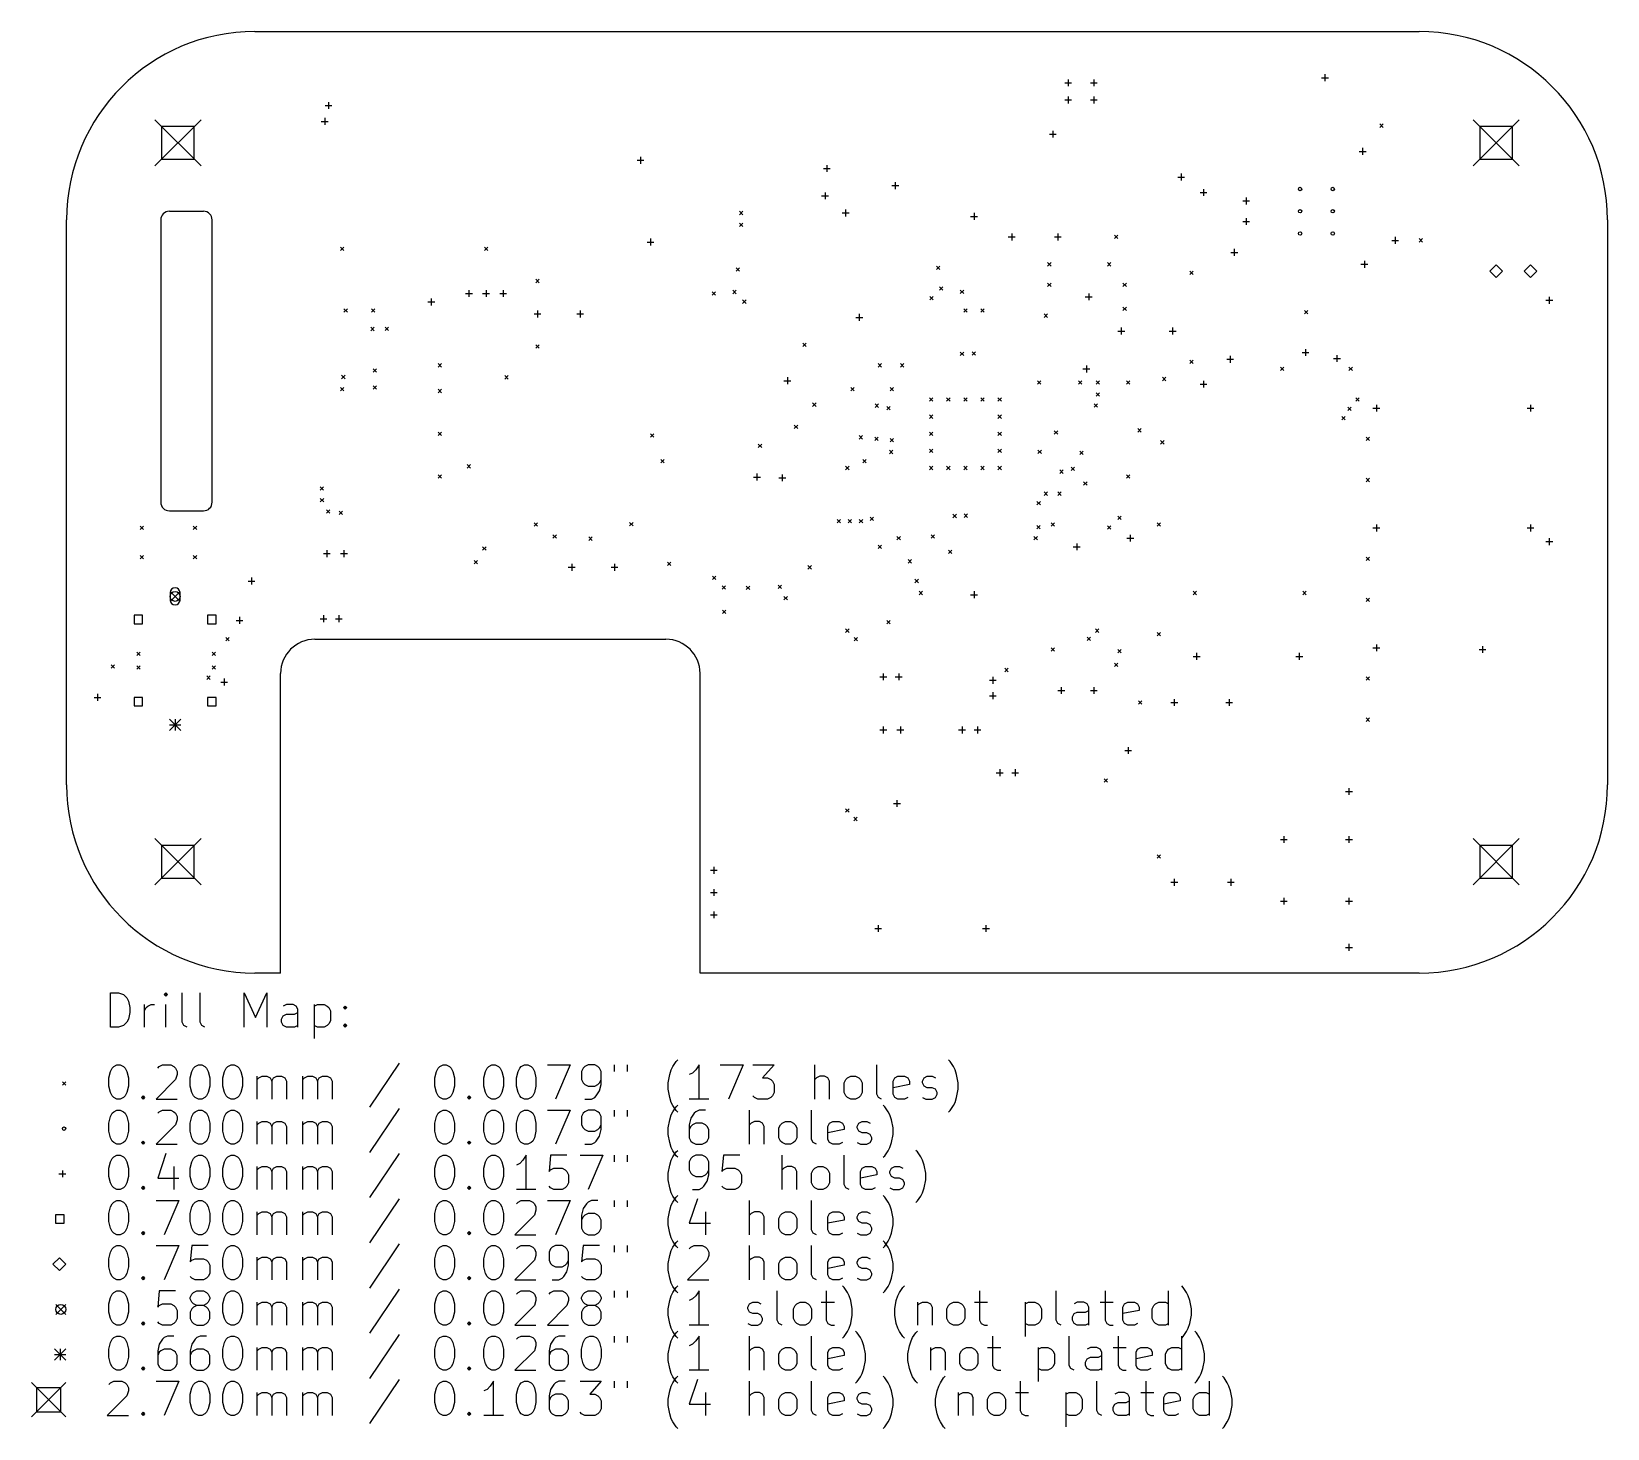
# Model space of a CAD drawing. Extents: x 26.4 to 118.5, y -105.1 to -23.5.
import ezdxf

# ---------------------------------------------------------------- set-up
doc = ezdxf.new("R2010")
doc.units = 0
doc.layers.add('BLACK', color=7, linetype='CONTINUOUS')

msp = doc.modelspace()

# ---------------------------------------------------------------- linework, layer by layer
at = {"layer": 'BLACK', "linetype": 'CONTINUOUS'}
for p, q in [((39.5, -23.5), (107.5, -23.5)), ((86.8, -26.5), (87.2, -26.5)), ((87, -26.3), (87, -26.7)), ((88.3, -26.5), (88.7, -26.5)), ((88.5, -26.3), (88.5, -26.7)), ((101.8, -26.2), (102.2, -26.2)), ((102, -26), (102, -26.4)), ((86.8, -27.5), (87.2, -27.5)), ((87, -27.3), (87, -27.7)), ((88.3, -27.5), (88.7, -27.5)), ((88.5, -27.3), (88.5, -27.7)), ((43.6, -27.8255), (44, -27.8255)), ((43.8, -27.6255), (43.8, -28.0255)), ((33.65, -28.65), (36.35, -31.35)), ((36.35, -28.65), (33.65, -31.35)), ((35.954603, -29.045397), (34.045397, -29.045397)), ((34.045397, -29.045397), (34.045397, -30.954603)), ((35.954603, -30.954603), (35.954603, -29.045397)), ((43.375232, -28.74853), (43.775232, -28.74853)), ((43.575232, -28.54853), (43.575232, -28.94853)), ((86.1, -29.3), (86.1, -29.7)), ((105.2, -28.9), (105.4, -29.1)), ((105.4, -28.9), (105.2, -29.1)), ((110.65, -28.65), (113.35, -31.35)), ((113.35, -28.65), (110.65, -31.35)), ((112.954603, -29.045397), (111.045397, -29.045397)), ((111.045397, -29.045397), (111.045397, -30.954603)), ((112.954603, -30.954603), (112.954603, -29.045397)), ((85.9, -29.5), (86.3, -29.5)), ((104.2, -30.3), (104.2, -30.7)), ((34.045397, -30.954603), (35.954603, -30.954603)), ((61.81999, -31.02), (62.21999, -31.02)), ((62.01999, -30.82), (62.01999, -31.22)), ((104, -30.5), (104.4, -30.5)), ((111.045397, -30.954603), (112.954603, -30.954603)), ((72.7, -31.5), (73.1, -31.5)), ((72.9, -31.3), (72.9, -31.7)), ((93.4, -32), (93.8, -32)), ((93.6, -31.8), (93.6, -32.2)), ((72.6, -33.1), (73, -33.1)), ((72.8, -32.9), (72.8, -33.3)), ((76.7, -32.5), (77.1, -32.5)), ((76.9, -32.3), (76.9, -32.7)), ((94.7, -32.9), (95.1, -32.9)), ((94.9, -32.7), (94.9, -33.1)), ((34.5, -34), (36.5, -34.000001)), ((67.8, -34), (68, -34.2)), ((68, -34), (67.8, -34.2)), ((74, -33.9), (74, -34.3)), ((97.2, -33.4), (97.6, -33.4)), ((97.4, -33.2), (97.4, -33.6)), ((28.5, -67.5), (28.5, -34.5)), ((34, -34.5), (34.000001, -51)), ((36.999999, -51), (36.999999, -34.5)), ((67.8, -34.7), (68, -34.9)), ((68, -34.7), (67.8, -34.9)), ((73.8, -34.1), (74.2, -34.1)), ((81.3, -34.3), (81.7, -34.3)), ((81.5, -34.1), (81.5, -34.5)), ((97.2, -34.6), (97.6, -34.6)), ((97.4, -34.4), (97.4, -34.8)), ((118.5, -34.5), (118.5, -67.5)), ((62.4, -35.799992), (62.8, -35.799992)), ((62.6, -35.599992), (62.6, -35.999992)), ((83.5, -35.5), (83.9, -35.5)), ((83.7, -35.3), (83.7, -35.7)), ((86.2, -35.5), (86.6, -35.5)), ((86.4, -35.3), (86.4, -35.7)), ((89.7, -35.4), (89.9, -35.6)), ((89.9, -35.4), (89.7, -35.6)), ((105.9, -35.7), (106.3, -35.7)), ((106.1, -35.5), (106.1, -35.9)), ((107.5, -35.6), (107.7, -35.8)), ((107.7, -35.6), (107.5, -35.8)), ((44.5, -36.1), (44.7, -36.3)), ((44.7, -36.1), (44.5, -36.3)), ((52.9, -36.1), (53.1, -36.3)), ((53.1, -36.1), (52.9, -36.3)), ((96.5, -36.4), (96.9, -36.4)), ((96.7, -36.2), (96.7, -36.6)), ((67.6, -37.3), (67.8, -37.5)), ((67.8, -37.3), (67.6, -37.5)), ((79.3, -37.2), (79.5, -37.4)), ((79.5, -37.2), (79.3, -37.4)), ((85.8, -37), (86, -37.2)), ((86, -37), (85.8, -37.2)), ((89.3, -37), (89.5, -37.2)), ((89.5, -37), (89.3, -37.2)), ((94.1, -37.5), (94.3, -37.7)), ((94.3, -37.5), (94.1, -37.7)), ((104.1, -37.1), (104.5, -37.1)), ((104.3, -36.9), (104.3, -37.3)), ((112, -37.125), (111.625, -37.5)), ((111.625, -37.5), (112, -37.875)), ((112.375, -37.5), (112, -37.125)), ((112, -37.875), (112.375, -37.5)), ((114, -37.125), (113.625, -37.5)), ((113.625, -37.5), (114, -37.875)), ((114.375, -37.5), (114, -37.125)), ((114, -37.875), (114.375, -37.5)), ((52, -38.6), (52, -39)), ((53, -38.6), (53, -39)), ((54, -38.6), (54, -39)), ((55.9, -37.975), (56.1, -38.175)), ((56.1, -37.975), (55.9, -38.175)), ((67.417157, -38.617157), (67.617157, -38.817157)), ((67.617157, -38.617157), (67.417157, -38.817157)), ((79.482843, -38.417157), (79.682843, -38.617157)), ((79.682843, -38.417157), (79.482843, -38.617157)), ((80.7, -38.6), (80.9, -38.8)), ((80.9, -38.6), (80.7, -38.8)), ((85.8, -38.2), (86, -38.4)), ((86, -38.2), (85.8, -38.4)), ((90.19999, -38.2), (90.39999, -38.4)), ((90.39999, -38.2), (90.19999, -38.4)), ((49.6, -39.3), (50, -39.3)), ((49.8, -39.1), (49.8, -39.5)), ((51.8, -38.8), (52.2, -38.8)), ((52.8, -38.8), (53.2, -38.8)), ((53.8, -38.8), (54.2, -38.8)), ((66.2, -38.7), (66.4, -38.9)), ((66.4, -38.7), (66.2, -38.9)), ((67.982843, -39.182843), (68.182843, -39.382843)), ((68.182843, -39.182843), (67.982843, -39.382843)), ((78.917157, -38.982843), (79.117157, -39.182843)), ((79.117157, -38.982843), (78.917157, -39.182843)), ((88, -39), (88.4, -39)), ((88.2, -38.8), (88.2, -39.2)), ((114.9, -39.2), (115.3, -39.2)), ((115.1, -39), (115.1, -39.4)), ((44.7, -39.7), (44.9, -39.9)), ((44.9, -39.7), (44.7, -39.9)), ((46.3, -39.7), (46.5, -39.9)), ((46.5, -39.7), (46.3, -39.9)), ((55.8, -40), (56.2, -40)), ((56, -39.8), (56, -40.2)), ((58.3, -40), (58.7, -40)), ((58.5, -39.8), (58.5, -40.2)), ((74.6, -40.2), (75, -40.2)), ((74.8, -40), (74.8, -40.4)), ((80.9, -39.7), (81.1, -39.9)), ((81.1, -39.7), (80.9, -39.9)), ((81.9, -39.7), (82.1, -39.9)), ((82.1, -39.7), (81.9, -39.9)), ((85.6, -40), (85.8, -40.2)), ((85.8, -40), (85.6, -40.2)), ((90.2, -39.6), (90.4, -39.8)), ((90.4, -39.6), (90.2, -39.8)), ((100.8, -39.8), (101, -40)), ((101, -39.8), (100.8, -40)), ((46.264839, -40.778013), (46.464839, -40.978013)), ((46.464839, -40.778013), (46.264839, -40.978013)), ((47.1, -40.775), (47.3, -40.975)), ((47.3, -40.775), (47.1, -40.975)), ((89.9, -41), (90.3, -41)), ((90.1, -40.8), (90.1, -41.2)), ((92.9, -41), (93.3, -41)), ((93.1, -40.8), (93.1, -41.2)), ((55.9, -41.8), (56.1, -42)), ((56.1, -41.8), (55.9, -42)), ((71.5, -41.7), (71.7, -41.9)), ((71.7, -41.7), (71.5, -41.9)), ((80.7, -42.2255), (80.9, -42.4255)), ((80.9, -42.2255), (80.7, -42.4255)), ((81.382592, -42.208092), (81.582592, -42.408092)), ((81.582592, -42.208092), (81.382592, -42.408092)), ((100.6625, -42.25), (101.0625, -42.25)), ((100.8625, -42.05), (100.8625, -42.45)), ((46.4, -43.2), (46.6, -43.4)), ((46.6, -43.2), (46.4, -43.4)), ((50.2, -42.9), (50.4, -43.1)), ((50.4, -42.9), (50.2, -43.1)), ((75.9, -42.9), (76.1, -43.1)), ((76.1, -42.9), (75.9, -43.1)), ((77.2, -42.8995), (77.4, -43.0995)), ((77.4, -42.8995), (77.2, -43.0995)), ((87.863209, -43.21147), (88.263209, -43.21147)), ((88.063209, -43.01147), (88.063209, -43.41147)), ((94.1, -42.7), (94.3, -42.9)), ((94.3, -42.7), (94.1, -42.9)), ((96.2625, -42.65), (96.6625, -42.65)), ((96.4625, -42.45), (96.4625, -42.85)), ((99.4, -43.1), (99.6, -43.3)), ((99.6, -43.1), (99.4, -43.3)), ((102.499994, -42.6), (102.899994, -42.6)), ((102.699994, -42.4), (102.699994, -42.8)), ((103.4, -43.1), (103.6, -43.3)), ((103.6, -43.1), (103.4, -43.3)), ((44.561237, -43.580535), (44.761237, -43.780535)), ((44.761237, -43.580535), (44.561237, -43.780535)), ((54.1, -43.6), (54.3, -43.8)), ((54.3, -43.6), (54.1, -43.8)), ((70.4, -43.9), (70.8, -43.9)), ((70.6, -43.7), (70.6, -44.1)), ((85.2, -43.9), (85.4, -44.1)), ((85.4, -43.9), (85.2, -44.1)), ((87.6, -43.9), (87.8, -44.1)), ((87.8, -43.9), (87.6, -44.1)), ((88.6255, -43.9), (88.8255, -44.1)), ((88.8255, -43.9), (88.6255, -44.1)), ((90.4, -43.9), (90.6, -44.1)), ((90.6, -43.9), (90.4, -44.1)), ((92.5, -43.7), (92.7, -43.9)), ((92.7, -43.7), (92.5, -43.9)), ((94.7, -44.1), (95.1, -44.1)), ((94.9, -43.9), (94.9, -44.3)), ((44.5, -44.3), (44.7, -44.5)), ((44.7, -44.3), (44.5, -44.5)), ((46.4, -44.2), (46.6, -44.4)), ((46.6, -44.2), (46.4, -44.4)), ((50.2, -44.4), (50.4, -44.6)), ((50.4, -44.4), (50.2, -44.6)), ((74.3, -44.3), (74.5, -44.5)), ((74.5, -44.3), (74.3, -44.5)), ((76.6, -44.3), (76.8, -44.5)), ((76.8, -44.3), (76.6, -44.5)), ((78.9, -44.9), (79.1, -45.1)), ((79.1, -44.9), (78.9, -45.1)), ((79.9, -44.9), (80.1, -45.1)), ((80.1, -44.9), (79.9, -45.1)), ((80.9, -44.9), (81.1, -45.1)), ((81.1, -44.9), (80.9, -45.1)), ((81.9, -44.9), (82.1, -45.1)), ((82.1, -44.9), (81.9, -45.1)), ((82.9, -44.9), (83.1, -45.1)), ((83.1, -44.9), (82.9, -45.1)), ((88.6255, -44.604588), (88.8255, -44.804588)), ((88.8255, -44.604588), (88.6255, -44.804588)), ((103.8, -44.9), (104, -45.1)), ((104, -44.9), (103.8, -45.1)), ((72.075, -45.197328), (72.275, -45.397328)), ((72.275, -45.197328), (72.075, -45.397328)), ((75.72095, -45.255989), (75.92095, -45.455989)), ((75.92095, -45.255989), (75.72095, -45.455989)), ((76.4, -45.4), (76.6, -45.6)), ((76.6, -45.4), (76.4, -45.6)), ((78.9, -45.9), (79.1, -46.1)), ((79.1, -45.9), (78.9, -46.1)), ((82.9, -45.9), (83.1, -46.1)), ((83.1, -45.9), (82.9, -46.1)), ((88.512741, -45.244228), (88.712741, -45.444228)), ((88.712741, -45.244228), (88.512741, -45.444228)), ((102.980426, -45.990671), (103.180426, -46.190671)), ((103.180426, -45.990671), (102.980426, -46.190671)), ((103.3255, -45.440419), (103.5255, -45.640419)), ((103.5255, -45.440419), (103.3255, -45.640419)), ((104.8, -45.5), (105.2, -45.5)), ((105, -45.3), (105, -45.7)), ((113.8, -45.5), (114.2, -45.5)), ((114, -45.3), (114, -45.7)), ((50.2, -46.9), (50.4, -47.1)), ((50.4, -46.9), (50.2, -47.1)), ((71, -46.5), (71.2, -46.7)), ((71.2, -46.5), (71, -46.7)), ((78.9, -46.9), (79.1, -47.1)), ((79.1, -46.9), (78.9, -47.1)), ((82.9, -46.9), (83.1, -47.1)), ((83.1, -46.9), (82.9, -47.1)), ((86.190486, -46.822687), (86.390486, -47.022687)), ((86.390486, -46.822687), (86.190486, -47.022687)), ((91.059798, -46.7), (91.259798, -46.9)), ((91.259798, -46.7), (91.059798, -46.9)), ((62.6, -47), (62.8, -47.2)), ((62.8, -47), (62.6, -47.2)), ((68.9, -47.600008), (69.1, -47.800008)), ((69.1, -47.600008), (68.9, -47.800008)), ((74.793413, -47.106587), (74.993413, -47.306587)), ((74.993413, -47.106587), (74.793413, -47.306587)), ((75.7, -47.2), (75.9, -47.4)), ((75.9, -47.2), (75.7, -47.4)), ((76.6, -47.275), (76.8, -47.475)), ((76.8, -47.275), (76.6, -47.475)), ((92.4, -47.4), (92.6, -47.6)), ((92.6, -47.4), (92.4, -47.6)), ((104.4, -47.2), (104.6, -47.4)), ((104.6, -47.2), (104.4, -47.4)), ((63.2, -48.5), (63.4, -48.7)), ((63.4, -48.5), (63.2, -48.7)), ((75, -48.5), (75.2, -48.7)), ((75.2, -48.5), (75, -48.7)), ((76.564124, -47.964124), (76.764124, -48.164124)), ((76.764124, -47.964124), (76.564124, -48.164124)), ((78.9, -47.9), (79.1, -48.1)), ((79.1, -47.9), (78.9, -48.1)), ((82.9, -47.9), (83.1, -48.1)), ((83.1, -47.9), (82.9, -48.1)), ((85.236027, -47.954585), (85.436027, -48.154585)), ((85.436027, -47.954585), (85.236027, -48.154585)), ((87.673571, -48.015534), (87.873571, -48.215534)), ((87.873571, -48.015534), (87.673571, -48.215534)), ((50.2, -49.4), (50.4, -49.6)), ((50.4, -49.4), (50.2, -49.6)), ((51.9, -48.8), (52.1, -49)), ((52.1, -48.8), (51.9, -49)), ((68.62, -49.525), (69.02, -49.525)), ((68.82, -49.325), (68.82, -49.725)), ((70.1, -49.575), (70.5, -49.575)), ((70.3, -49.375), (70.3, -49.775)), ((74, -48.9), (74.2, -49.1)), ((74.2, -48.9), (74, -49.1)), ((78.9, -48.9), (79.1, -49.1)), ((79.1, -48.9), (78.9, -49.1)), ((79.9, -48.9), (80.1, -49.1)), ((80.1, -48.9), (79.9, -49.1)), ((80.9, -48.9), (81.1, -49.1)), ((81.1, -48.9), (80.9, -49.1)), ((81.9, -48.9), (82.1, -49.1)), ((82.1, -48.9), (81.9, -49.1)), ((82.9, -48.9), (83.1, -49.1)), ((83.1, -48.9), (82.9, -49.1)), ((86.509274, -49.113676), (86.709274, -49.313676)), ((86.709274, -49.113676), (86.509274, -49.313676)), ((87.175915, -48.953676), (87.375915, -49.153676)), ((87.375915, -48.953676), (87.175915, -49.153676)), ((90.4, -49.4), (90.6, -49.6)), ((90.6, -49.4), (90.4, -49.6)), ((104.4, -49.6), (104.6, -49.8)), ((104.6, -49.6), (104.4, -49.8)), ((43.3, -50.1), (43.5, -50.3)), ((43.5, -50.1), (43.3, -50.3)), ((85.6, -50.4), (85.8, -50.6)), ((85.8, -50.4), (85.6, -50.6)), ((86.4, -50.4), (86.6, -50.6)), ((86.6, -50.4), (86.4, -50.6)), ((87.9, -49.8), (88.1, -50)), ((88.1, -49.8), (87.9, -50)), ((34.5, -51.499999), (36.5, -51.499999)), ((43.316026, -50.775), (43.516026, -50.975)), ((43.516026, -50.775), (43.316026, -50.975)), ((43.676366, -51.432768), (43.876366, -51.632768)), ((43.876366, -51.432768), (43.676366, -51.632768)), ((44.422048, -51.513158), (44.622048, -51.713158)), ((44.622048, -51.513158), (44.422048, -51.713158)), ((85.176624, -50.951624), (85.376624, -51.151624)), ((85.376624, -50.951624), (85.176624, -51.151624)), ((32.8, -52.4), (33, -52.6)), ((33, -52.4), (32.8, -52.6)), ((35.9, -52.4), (36.1, -52.6)), ((36.1, -52.4), (35.9, -52.6)), ((55.8, -52.2), (56, -52.4)), ((56, -52.2), (55.8, -52.4)), ((61.385523, -52.1745), (61.585523, -52.3745)), ((61.585523, -52.1745), (61.385523, -52.3745)), ((73.5, -52), (73.7, -52.2)), ((73.7, -52), (73.5, -52.2)), ((74.149503, -52), (74.349503, -52.2)), ((74.349503, -52), (74.149503, -52.2)), ((74.799003, -51.998415), (74.999003, -52.198415)), ((74.999003, -51.998415), (74.799003, -52.198415)), ((75.434998, -51.866644), (75.634998, -52.066644)), ((75.634998, -51.866644), (75.434998, -52.066644)), ((80.268331, -51.700901), (80.468331, -51.900901)), ((80.468331, -51.700901), (80.268331, -51.900901)), ((80.917571, -51.682429), (81.117571, -51.882429)), ((81.117571, -51.682429), (80.917571, -51.882429)), ((85.167139, -52.359432), (85.367139, -52.559432)), ((85.367139, -52.359432), (85.167139, -52.559432)), ((85.999994, -52.2), (86.199994, -52.4)), ((86.199994, -52.2), (85.999994, -52.4)), ((89.292685, -52.375), (89.492685, -52.575)), ((89.492685, -52.375), (89.292685, -52.575)), ((89.902535, -51.815858), (90.102535, -52.015858)), ((90.102535, -51.815858), (89.902535, -52.015858)), ((92.2, -52.2), (92.4, -52.4)), ((92.4, -52.2), (92.2, -52.4)), ((105, -52.3), (105, -52.7)), ((114, -52.3), (114, -52.7)), ((56.905, -52.9), (57.105, -53.1)), ((57.105, -52.9), (56.905, -53.1)), ((59, -53.025), (59.2, -53.225)), ((59.2, -53.025), (59, -53.225)), ((77, -53), (77.2, -53.2)), ((77.2, -53), (77, -53.2)), ((79, -52.9), (79.2, -53.1)), ((79.2, -52.9), (79, -53.1)), ((85, -53), (85.2, -53.2)), ((85.2, -53), (85, -53.2)), ((90.427035, -53.1), (90.827035, -53.1)), ((90.627035, -52.9), (90.627035, -53.3)), ((104.8, -52.5), (105.2, -52.5)), ((113.8, -52.5), (114.2, -52.5)), ((114.9, -53.3), (115.3, -53.3)), ((115.1, -53.1), (115.1, -53.5)), ((32.8, -54.1), (33, -54.3)), ((33, -54.1), (32.8, -54.3)), ((35.9, -54.1), (36.1, -54.3)), ((36.1, -54.1), (35.9, -54.3)), ((43.5, -54), (43.9, -54)), ((43.7, -53.8), (43.7, -54.2)), ((44.5, -54), (44.9, -54)), ((44.7, -53.8), (44.7, -54.2)), ((52.8, -53.600004), (53, -53.800004)), ((53, -53.600004), (52.8, -53.800004)), ((75.9, -53.5), (76.1, -53.7)), ((76.1, -53.5), (75.9, -53.7)), ((80, -53.8), (80.2, -54)), ((80.2, -53.8), (80, -54)), ((87.3, -53.6), (87.7, -53.6)), ((87.5, -53.4), (87.5, -53.8)), ((104.4, -54.2), (104.6, -54.4)), ((104.6, -54.2), (104.4, -54.4)), ((52.3, -54.4), (52.5, -54.6)), ((52.5, -54.4), (52.3, -54.6)), ((57.8, -54.8), (58.2, -54.8)), ((58, -54.6), (58, -55)), ((60.3, -54.8), (60.7, -54.8)), ((60.5, -54.6), (60.5, -55)), ((63.6, -54.5), (63.8, -54.7)), ((63.8, -54.5), (63.6, -54.7)), ((71.8, -54.7), (72, -54.9)), ((72, -54.7), (71.8, -54.9)), ((77.65, -54.35), (77.85, -54.55)), ((77.85, -54.35), (77.65, -54.55)), ((39.1, -55.6), (39.5, -55.6)), ((39.3, -55.4), (39.3, -55.8)), ((66.217157, -55.317157), (66.417157, -55.517157)), ((66.417157, -55.317157), (66.217157, -55.517157)), ((66.782843, -55.882843), (66.982843, -56.082843)), ((66.982843, -55.882843), (66.782843, -56.082843)), ((68.2, -55.9), (68.4, -56.1)), ((68.4, -55.9), (68.2, -56.1)), ((70.059581, -55.839721), (70.259581, -56.039721)), ((70.259581, -55.839721), (70.059581, -56.039721)), ((78.0505, -55.5), (78.2505, -55.7)), ((78.2505, -55.5), (78.0505, -55.7)), ((34.545, -56.21), (35.125, -56.79)), ((35.125, -56.21), (34.545, -56.79)), ((34.545, -56.29), (34.545, -56.71)), ((35.125, -56.71), (35.125, -56.29)), ((70.39999, -56.5), (70.59999, -56.7)), ((70.59999, -56.5), (70.39999, -56.7)), ((78.3, -56.2), (78.5, -56.4)), ((78.5, -56.2), (78.3, -56.4)), ((81.3, -56.4), (81.7, -56.4)), ((81.5, -56.2), (81.5, -56.6)), ((94.3, -56.2), (94.5, -56.4)), ((94.5, -56.2), (94.3, -56.4)), ((100.7, -56.2), (100.9, -56.4)), ((100.9, -56.2), (100.7, -56.4)), ((104.4, -56.6), (104.6, -56.8)), ((104.6, -56.6), (104.4, -56.8)), ((32.93249, -57.60251), (32.43751, -57.60251)), ((32.43751, -57.60251), (32.43751, -58.09749)), ((32.93249, -58.09749), (32.93249, -57.60251)), ((37.23249, -57.60251), (36.73751, -57.60251)), ((36.73751, -57.60251), (36.73751, -58.09749)), ((37.23249, -58.09749), (37.23249, -57.60251)), ((38.4, -57.9), (38.8, -57.9)), ((38.6, -57.7), (38.6, -58.1)), ((43.3, -57.8), (43.7, -57.8)), ((43.5, -57.6), (43.5, -58)), ((44.2, -57.8), (44.6, -57.8)), ((44.4, -57.6), (44.4, -58)), ((66.8, -57.3), (67, -57.5)), ((67, -57.3), (66.8, -57.5)), ((76.4, -57.9), (76.6, -58.1)), ((76.6, -57.9), (76.4, -58.1)), ((32.43751, -58.09749), (32.93249, -58.09749)), ((36.73751, -58.09749), (37.23249, -58.09749)), ((37.8, -58.9), (38, -59.1)), ((38, -58.9), (37.8, -59.1)), ((74, -58.4), (74.2, -58.6)), ((74.2, -58.4), (74, -58.6)), ((74.5, -58.9), (74.7, -59.1)), ((74.7, -58.9), (74.5, -59.1)), ((88.1, -58.8745), (88.3, -59.0745)), ((88.3, -58.8745), (88.1, -59.0745)), ((88.6, -58.4), (88.8, -58.6)), ((88.8, -58.4), (88.6, -58.6)), ((92.2, -58.6), (92.4, -58.8)), ((92.4, -58.6), (92.2, -58.8)), ((32.6, -59.75), (32.8, -59.95)), ((32.8, -59.75), (32.6, -59.95)), ((37, -59.75), (37.2, -59.95)), ((37.2, -59.75), (37, -59.95)), ((43, -59), (63.5, -59)), ((86, -59.5), (86.2, -59.7)), ((86.2, -59.5), (86, -59.7)), ((89.9, -59.6), (90.1, -59.8)), ((90.1, -59.6), (89.9, -59.8)), ((94.5, -59.8), (94.5, -60.2)), ((100.5, -59.8), (100.5, -60.2)), ((104.8, -59.5), (105.2, -59.5)), ((105, -59.3), (105, -59.7)), ((111, -59.6), (111.4, -59.6)), ((111.2, -59.4), (111.2, -59.8)), ((31.1, -60.5), (31.3, -60.7)), ((31.3, -60.5), (31.1, -60.7)), ((32.6, -60.55), (32.8, -60.75)), ((32.8, -60.55), (32.6, -60.75)), ((37, -60.55), (37.2, -60.75)), ((37.2, -60.55), (37, -60.75)), ((83.3, -60.7), (83.5, -60.9)), ((83.5, -60.7), (83.3, -60.9)), ((89.7, -60.4), (89.9, -60.6)), ((89.9, -60.4), (89.7, -60.6)), ((94.3, -60), (94.7, -60)), ((100.3, -60), (100.7, -60)), ((36.684901, -61.148144), (36.884901, -61.348144)), ((36.884901, -61.148144), (36.684901, -61.348144)), ((37.5, -61.5), (37.9, -61.5)), ((37.7, -61.3), (37.7, -61.7)), ((41, -78.5), (41, -61)), ((65.5, -78.5), (65.5, -61)), ((76, -61.2), (76.4, -61.2)), ((76.2, -61), (76.2, -61.4)), ((76.9, -61.2), (77.3, -61.2)), ((77.1, -61), (77.1, -61.4)), ((82.4, -61.4), (82.8, -61.4)), ((82.6, -61.2), (82.6, -61.6)), ((104.4, -61.2), (104.6, -61.4)), ((104.6, -61.2), (104.4, -61.4)), ((30.1, -62.4), (30.5, -62.4)), ((30.3, -62.2), (30.3, -62.6)), ((32.93249, -62.40251), (32.43751, -62.40251)), ((32.43751, -62.40251), (32.43751, -62.89749)), ((32.93249, -62.89749), (32.93249, -62.40251)), ((37.23249, -62.40251), (36.73751, -62.40251)), ((36.73751, -62.40251), (36.73751, -62.89749)), ((37.23249, -62.89749), (37.23249, -62.40251)), ((82.4, -62.3), (82.8, -62.3)), ((82.6, -62.1), (82.6, -62.5)), ((86.4, -62), (86.8, -62)), ((86.6, -61.8), (86.6, -62.2)), ((88.3, -62), (88.7, -62)), ((88.5, -61.8), (88.5, -62.2)), ((93.2, -62.5), (93.2, -62.9)), ((96.4, -62.5), (96.4, -62.9)), ((32.43751, -62.89749), (32.93249, -62.89749)), ((36.73751, -62.89749), (37.23249, -62.89749)), ((91.0995, -62.6), (91.2995, -62.8)), ((91.2995, -62.6), (91.0995, -62.8)), ((93, -62.7), (93.4, -62.7)), ((96.2, -62.7), (96.6, -62.7)), ((34.505, -63.67), (35.165, -64.33)), ((35.165, -63.67), (34.505, -64.33)), ((34.505, -64), (35.165, -64)), ((34.835, -63.67), (34.835, -64.33)), ((76, -64.3), (76.4, -64.3)), ((76.2, -64.1), (76.2, -64.5)), ((77, -64.3), (77.4, -64.3)), ((77.2, -64.1), (77.2, -64.5)), ((80.6, -64.3), (81, -64.3)), ((80.8, -64.1), (80.8, -64.5)), ((81.5, -64.3), (81.9, -64.3)), ((81.7, -64.1), (81.7, -64.5)), ((104.4, -63.6), (104.6, -63.8)), ((104.6, -63.6), (104.4, -63.8)), ((90.500005, -65.300012), (90.500005, -65.700012)), ((90.300005, -65.500012), (90.700005, -65.500012)), ((82.8, -66.8), (83.2, -66.8)), ((83, -66.6), (83, -67)), ((83.7, -66.8), (84.1, -66.8)), ((83.9, -66.6), (83.9, -67)), ((89.1, -67.15), (89.3, -67.35)), ((89.3, -67.15), (89.1, -67.35)), ((103.2, -67.9), (103.6, -67.9)), ((103.4, -67.7), (103.4, -68.1)), ((74, -68.9), (74.2, -69.1)), ((74.2, -68.9), (74, -69.1)), ((76.8, -68.6), (77.2, -68.6)), ((77, -68.4), (77, -68.8)), ((74.4745, -69.4), (74.6745, -69.6)), ((74.6745, -69.4), (74.4745, -69.6)), ((33.65, -70.65), (36.35, -73.35)), ((36.35, -70.65), (33.65, -73.35)), ((99.4, -70.7), (99.8, -70.7)), ((99.6, -70.5), (99.6, -70.9)), ((103.2, -70.7), (103.6, -70.7)), ((103.4, -70.5), (103.4, -70.9)), ((110.65, -70.65), (113.35, -73.35)), ((113.35, -70.65), (110.65, -73.35)), ((35.954603, -71.045397), (34.045397, -71.045397)), ((34.045397, -71.045397), (34.045397, -72.954603)), ((35.954603, -72.954603), (35.954603, -71.045397)), ((92.2, -71.6), (92.4, -71.8)), ((92.4, -71.6), (92.2, -71.8)), ((112.954603, -71.045397), (111.045397, -71.045397)), ((111.045397, -71.045397), (111.045397, -72.954603)), ((112.954603, -72.954603), (112.954603, -71.045397)), ((66.1, -72.5), (66.5, -72.5)), ((66.3, -72.3), (66.3, -72.7)), ((34.045397, -72.954603), (35.954603, -72.954603)), ((66.3, -73.6), (66.3, -74)), ((93, -73.2), (93.4, -73.2)), ((93.2, -73), (93.2, -73.4)), ((96.3, -73.2), (96.7, -73.2)), ((96.5, -73), (96.5, -73.4)), ((111.045397, -72.954603), (112.954603, -72.954603)), ((66.1, -73.8), (66.5, -73.8)), ((99.4, -74.3), (99.8, -74.3)), ((99.6, -74.1), (99.6, -74.5)), ((103.2, -74.3), (103.6, -74.3)), ((103.4, -74.1), (103.4, -74.5)), ((66.1, -75.1), (66.5, -75.1)), ((66.3, -74.9), (66.3, -75.3)), ((75.7, -75.9), (76.1, -75.9)), ((75.9, -75.7), (75.9, -76.1)), ((82, -75.9), (82.4, -75.9)), ((82.2, -75.7), (82.2, -76.1)), ((103.2, -77), (103.6, -77)), ((103.4, -76.8), (103.4, -77.2)), ((41, -78.5), (39.5, -78.5)), ((107.5, -78.5), (65.5, -78.5)), ((31.057768, -81.664838), (31.057768, -79.664838)), ((31.057768, -79.664838), (31.533958, -79.664838)), ((31.533958, -79.664838), (31.819673, -79.760076)), ((31.819673, -79.760076), (32.010149, -79.950552)), ((32.010149, -79.950552), (32.105387, -80.141028)), ((34.295863, -79.664838), (34.200625, -79.760076)), ((34.200625, -79.760076), (34.295863, -79.855314)), ((34.391101, -79.760076), (34.295863, -79.664838)), ((34.295863, -79.664838), (34.295863, -79.855314)), ((34.295863, -79.855314), (34.391101, -79.760076)), ((35.248244, -81.379123), (35.248244, -79.664838)), ((36.295863, -81.379123), (36.295863, -79.664838)), ((38.867292, -81.664838), (38.867292, -79.664838)), ((38.867292, -79.664838), (39.533959, -81.093409)), ((39.533959, -81.093409), (40.200625, -79.664838)), ((40.200625, -79.664838), (40.200625, -81.664838)), ((32.105387, -80.141028), (32.200625, -80.52198)), ((32.200625, -80.807695), (32.105387, -81.188647)), ((32.200625, -80.52198), (32.200625, -80.807695)), ((33.057768, -81.664838), (33.057768, -80.331504)), ((33.057768, -80.712457), (33.153006, -80.52198)), ((33.153006, -80.52198), (33.248244, -80.426742)), ((33.248244, -80.426742), (33.43872, -80.331504)), ((33.43872, -80.331504), (33.629197, -80.331504)), ((34.295863, -81.664838), (34.295863, -80.331504)), ((41.057768, -81.188647), (41.153006, -80.998171)), ((41.343482, -80.331504), (41.153006, -80.426742)), ((41.153006, -80.998171), (41.343482, -80.902933)), ((41.724435, -80.331504), (41.343482, -80.331504)), ((41.343482, -80.902933), (41.819673, -80.902933)), ((41.914911, -80.426742), (41.724435, -80.331504)), ((41.819673, -80.902933), (42.010149, -80.807695)), ((42.010149, -80.617219), (41.914911, -80.426742)), ((42.010149, -81.664838), (42.010149, -80.617219)), ((42.96253, -80.331504), (42.96253, -82.331504)), ((42.96253, -80.426742), (43.153006, -80.331504)), ((43.153006, -80.331504), (43.533959, -80.331504)), ((43.533959, -80.331504), (43.724435, -80.426742)), ((43.724435, -80.426742), (43.819673, -80.52198)), ((43.819673, -80.52198), (43.914911, -80.712457)), ((43.914911, -80.712457), (43.914911, -81.283885)), ((44.676816, -80.52198), (44.772054, -80.426742)), ((44.772054, -80.617219), (44.676816, -80.52198)), ((44.772054, -80.426742), (44.867292, -80.52198)), ((44.772054, -80.426742), (44.772054, -80.617219)), ((44.867292, -80.52198), (44.772054, -80.617219)), ((31.533958, -81.664838), (31.057768, -81.664838)), ((31.819673, -81.5696), (31.533958, -81.664838)), ((32.010149, -81.379123), (31.819673, -81.5696)), ((32.105387, -81.188647), (32.010149, -81.379123)), ((35.343482, -81.5696), (35.248244, -81.379123)), ((35.533958, -81.664838), (35.343482, -81.5696)), ((36.391101, -81.5696), (36.295863, -81.379123)), ((36.581577, -81.664838), (36.391101, -81.5696)), ((41.057768, -81.379123), (41.057768, -81.188647)), ((41.153006, -81.5696), (41.057768, -81.379123)), ((41.343482, -81.664838), (41.153006, -81.5696)), ((41.819673, -81.664838), (41.343482, -81.664838)), ((42.010149, -81.5696), (41.819673, -81.664838)), ((43.153006, -81.664838), (42.96253, -81.5696)), ((43.533959, -81.664838), (43.153006, -81.664838)), ((43.724435, -81.5696), (43.533959, -81.664838)), ((43.819673, -81.474361), (43.724435, -81.5696)), ((43.914911, -81.283885), (43.819673, -81.474361)), ((44.676816, -81.5696), (44.772054, -81.474361)), ((44.772054, -81.664838), (44.676816, -81.5696)), ((44.772054, -81.474361), (44.867292, -81.5696)), ((44.772054, -81.474361), (44.772054, -81.664838)), ((44.867292, -81.5696), (44.772054, -81.664838)), ((63.914914, -83.960076), (64.10539, -83.674361)), ((64.10539, -83.674361), (64.200629, -83.579123)), ((80.105392, -83.674361), (80.010154, -83.579123)), ((80.295868, -83.960076), (80.105392, -83.674361)), ((30.96253, -84.626742), (31.057768, -84.24579)), ((30.96253, -85.102933), (30.96253, -84.626742)), ((31.057768, -84.24579), (31.153006, -84.055314)), ((31.153006, -84.055314), (31.248244, -83.960076)), ((31.248244, -83.960076), (31.43872, -83.864838)), ((31.43872, -83.864838), (31.629197, -83.864838)), ((31.629197, -83.864838), (31.819673, -83.960076)), ((31.819673, -83.960076), (31.914911, -84.055314)), ((31.914911, -84.055314), (32.010149, -84.24579)), ((32.010149, -84.24579), (32.105387, -84.626742)), ((32.105387, -84.626742), (32.105387, -85.102933)), ((33.819673, -84.055314), (33.914911, -83.960076)), ((33.914911, -83.960076), (34.105387, -83.864838)), ((34.105387, -83.864838), (34.581578, -83.864838)), ((34.581578, -83.864838), (34.772054, -83.960076)), ((34.772054, -83.960076), (34.867292, -84.055314)), ((34.867292, -84.055314), (34.96253, -84.24579)), ((34.96253, -84.436266), (34.867292, -84.72198)), ((34.96253, -84.24579), (34.96253, -84.436266)), ((35.724435, -84.626742), (35.819673, -84.24579)), ((35.724435, -85.102933), (35.724435, -84.626742)), ((35.819673, -84.24579), (35.914911, -84.055314)), ((35.914911, -84.055314), (36.010149, -83.960076)), ((36.010149, -83.960076), (36.200625, -83.864838)), ((36.200625, -83.864838), (36.391102, -83.864838)), ((36.391102, -83.864838), (36.581578, -83.960076)), ((36.581578, -83.960076), (36.676816, -84.055314)), ((36.676816, -84.055314), (36.772054, -84.24579)), ((36.772054, -84.24579), (36.867292, -84.626742)), ((36.867292, -84.626742), (36.867292, -85.102933)), ((37.629197, -84.626742), (37.724435, -84.24579)), ((37.629197, -85.102933), (37.629197, -84.626742)), ((37.724435, -84.24579), (37.819673, -84.055314)), ((37.819673, -84.055314), (37.914911, -83.960076)), ((37.914911, -83.960076), (38.105387, -83.864838)), ((38.105387, -83.864838), (38.295864, -83.864838)), ((38.295864, -83.864838), (38.48634, -83.960076)), ((38.48634, -83.960076), (38.581578, -84.055314)), ((38.581578, -84.055314), (38.676816, -84.24579)), ((38.676816, -84.24579), (38.772054, -84.626742)), ((38.772054, -84.626742), (38.772054, -85.102933)), ((39.629197, -85.864838), (39.629197, -84.531504)), ((39.629197, -84.72198), (39.724435, -84.626742)), ((39.724435, -84.626742), (39.914911, -84.531504)), ((39.914911, -84.531504), (40.200626, -84.531504)), ((40.200626, -84.531504), (40.391102, -84.626742)), ((40.391102, -84.626742), (40.48634, -84.817219)), ((40.48634, -84.817219), (40.581578, -84.626742)), ((40.581578, -84.626742), (40.772054, -84.531504)), ((40.772054, -84.531504), (41.057768, -84.531504)), ((41.057768, -84.531504), (41.248245, -84.626742)), ((41.248245, -84.626742), (41.343483, -84.817219)), ((42.295864, -85.864838), (42.295864, -84.531504)), ((42.295864, -84.72198), (42.391102, -84.626742)), ((42.391102, -84.626742), (42.581578, -84.531504)), ((42.581578, -84.531504), (42.867293, -84.531504)), ((42.867293, -84.531504), (43.057769, -84.626742)), ((43.057769, -84.626742), (43.153007, -84.817219)), ((43.153007, -84.817219), (43.248245, -84.626742)), ((43.248245, -84.626742), (43.438721, -84.531504)), ((43.438721, -84.531504), (43.724435, -84.531504)), ((43.724435, -84.531504), (43.914912, -84.626742)), ((43.914912, -84.626742), (44.01015, -84.817219)), ((47.914912, -83.7696), (46.200627, -86.341028)), ((50.010151, -84.626742), (50.105389, -84.24579)), ((50.010151, -85.102933), (50.010151, -84.626742)), ((50.105389, -84.24579), (50.200627, -84.055314)), ((50.200627, -84.055314), (50.295865, -83.960076)), ((50.295865, -83.960076), (50.486341, -83.864838)), ((50.486341, -83.864838), (50.676818, -83.864838)), ((50.676818, -83.864838), (50.867294, -83.960076)), ((50.867294, -83.960076), (50.962532, -84.055314)), ((50.962532, -84.055314), (51.05777, -84.24579)), ((51.05777, -84.24579), (51.153008, -84.626742)), ((51.153008, -84.626742), (51.153008, -85.102933)), ((52.867294, -84.626742), (52.962532, -84.24579)), ((52.867294, -85.102933), (52.867294, -84.626742)), ((52.962532, -84.24579), (53.05777, -84.055314)), ((53.05777, -84.055314), (53.153008, -83.960076)), ((53.153008, -83.960076), (53.343484, -83.864838)), ((53.343484, -83.864838), (53.533961, -83.864838)), ((53.533961, -83.864838), (53.724437, -83.960076)), ((53.724437, -83.960076), (53.819675, -84.055314)), ((53.819675, -84.055314), (53.914913, -84.24579)), ((53.914913, -84.24579), (54.010151, -84.626742)), ((54.010151, -84.626742), (54.010151, -85.102933)), ((54.772056, -84.626742), (54.867294, -84.24579)), ((54.772056, -85.102933), (54.772056, -84.626742)), ((54.867294, -84.24579), (54.962532, -84.055314)), ((54.962532, -84.055314), (55.05777, -83.960076)), ((55.05777, -83.960076), (55.248246, -83.864838)), ((55.248246, -83.864838), (55.438723, -83.864838)), ((55.438723, -83.864838), (55.629199, -83.960076)), ((55.629199, -83.960076), (55.724437, -84.055314)), ((55.724437, -84.055314), (55.819675, -84.24579)), ((55.819675, -84.24579), (55.914913, -84.626742)), ((55.914913, -84.626742), (55.914913, -85.102933)), ((56.58158, -83.864838), (57.914913, -83.864838)), ((57.914913, -83.864838), (57.05777, -85.864838)), ((58.676818, -84.055314), (58.58158, -84.24579)), ((58.58158, -84.24579), (58.58158, -84.72198)), ((58.772056, -83.960076), (58.676818, -84.055314)), ((58.962532, -83.864838), (58.772056, -83.960076)), ((59.343485, -83.864838), (58.962532, -83.864838)), ((59.533961, -83.960076), (59.343485, -83.864838)), ((59.629199, -84.055314), (59.533961, -83.960076)), ((59.724437, -84.24579), (59.629199, -84.055314)), ((59.724437, -85.007695), (59.724437, -84.24579)), ((60.486342, -83.864838), (60.486342, -84.24579)), ((61.248247, -83.864838), (61.248247, -84.24579)), ((63.6292, -84.912457), (63.724438, -84.436266)), ((63.724438, -84.436266), (63.819676, -84.150552)), ((63.819676, -84.150552), (63.914914, -83.960076)), ((65.057771, -84.341028), (64.867295, -84.436266)), ((65.248247, -84.150552), (65.057771, -84.341028)), ((65.438723, -83.864838), (65.248247, -84.150552)), ((65.438723, -85.864838), (65.438723, -83.864838)), ((66.676819, -83.864838), (68.010152, -83.864838)), ((68.010152, -83.864838), (67.153009, -85.864838)), ((68.581581, -83.864838), (69.819676, -83.864838)), ((69.819676, -83.864838), (69.153009, -84.626742)), ((69.153009, -84.626742), (69.438724, -84.626742)), ((69.438724, -84.626742), (69.6292, -84.72198)), ((72.200629, -85.864838), (72.200629, -83.864838)), ((72.295867, -84.626742), (72.200629, -84.72198)), ((72.486343, -84.531504), (72.295867, -84.626742)), ((72.772058, -84.531504), (72.486343, -84.531504)), ((72.962534, -84.626742), (72.772058, -84.531504)), ((73.057772, -84.817219), (72.962534, -84.626742)), ((74.010153, -84.72198), (74.105391, -84.626742)), ((74.105391, -84.626742), (74.295867, -84.531504)), ((74.295867, -84.531504), (74.581582, -84.531504)), ((74.581582, -84.531504), (74.772058, -84.626742)), ((74.772058, -84.626742), (74.867296, -84.72198)), ((75.819677, -85.579123), (75.819677, -83.864838)), ((76.772058, -84.817219), (76.867296, -84.626742)), ((76.867296, -84.626742), (77.057772, -84.531504)), ((77.057772, -84.531504), (77.438725, -84.531504)), ((77.438725, -84.531504), (77.629201, -84.626742)), ((77.629201, -84.626742), (77.724439, -84.817219)), ((78.486344, -84.817219), (78.581582, -84.626742)), ((78.581582, -84.626742), (78.772058, -84.531504)), ((78.772058, -84.531504), (79.057772, -84.531504)), ((79.057772, -84.531504), (79.248249, -84.626742)), ((80.391106, -84.150552), (80.295868, -83.960076)), ((80.486344, -84.436266), (80.391106, -84.150552)), ((80.581582, -84.912457), (80.486344, -84.436266)), ((28.25, -84.85), (28.45, -85.05)), ((28.45, -84.85), (28.25, -85.05)), ((31.057768, -85.483885), (30.96253, -85.102933)), ((31.153006, -85.674361), (31.057768, -85.483885)), ((32.010149, -85.483885), (31.914911, -85.674361)), ((32.105387, -85.102933), (32.010149, -85.483885)), ((34.867292, -84.72198), (33.724435, -85.864838)), ((35.819673, -85.483885), (35.724435, -85.102933)), ((35.914911, -85.674361), (35.819673, -85.483885)), ((36.772054, -85.483885), (36.676816, -85.674361)), ((36.867292, -85.102933), (36.772054, -85.483885)), ((37.724435, -85.483885), (37.629197, -85.102933)), ((37.819673, -85.674361), (37.724435, -85.483885)), ((38.676816, -85.483885), (38.581578, -85.674361)), ((38.772054, -85.102933), (38.676816, -85.483885)), ((40.48634, -84.817219), (40.48634, -85.864838)), ((41.343483, -84.817219), (41.343483, -85.864838)), ((43.153007, -84.817219), (43.153007, -85.864838)), ((44.01015, -84.817219), (44.01015, -85.864838)), ((50.105389, -85.483885), (50.010151, -85.102933)), ((50.200627, -85.674361), (50.105389, -85.483885)), ((51.05777, -85.483885), (50.962532, -85.674361)), ((51.153008, -85.102933), (51.05777, -85.483885)), ((52.962532, -85.483885), (52.867294, -85.102933)), ((53.05777, -85.674361), (52.962532, -85.483885)), ((53.914913, -85.483885), (53.819675, -85.674361)), ((54.010151, -85.102933), (53.914913, -85.483885)), ((54.867294, -85.483885), (54.772056, -85.102933)), ((54.962532, -85.674361), (54.867294, -85.483885)), ((55.819675, -85.483885), (55.724437, -85.674361)), ((55.914913, -85.102933), (55.819675, -85.483885)), ((58.58158, -84.72198), (58.676818, -84.912457)), ((58.676818, -84.912457), (58.772056, -85.007695)), ((58.772056, -85.007695), (58.962532, -85.102933)), ((58.962532, -85.102933), (59.343485, -85.102933)), ((59.343485, -85.102933), (59.533961, -85.007695)), ((59.438723, -85.674361), (59.629199, -85.388647)), ((59.533961, -85.007695), (59.629199, -84.912457)), ((59.629199, -84.912457), (59.724437, -84.72198)), ((59.629199, -85.388647), (59.724437, -85.007695)), ((63.6292, -85.293409), (63.6292, -84.912457)), ((63.724438, -85.7696), (63.6292, -85.293409)), ((69.6292, -84.72198), (69.724438, -84.817219)), ((69.724438, -84.817219), (69.819676, -85.007695)), ((69.819676, -85.483885), (69.724438, -85.674361)), ((69.819676, -85.007695), (69.819676, -85.483885)), ((73.057772, -85.864838), (73.057772, -84.817219)), ((73.914915, -84.912457), (74.010153, -84.72198)), ((73.914915, -85.483885), (73.914915, -84.912457)), ((74.010153, -85.674361), (73.914915, -85.483885)), ((74.867296, -84.72198), (74.962534, -84.912457)), ((74.962534, -85.483885), (74.867296, -85.674361)), ((74.962534, -84.912457), (74.962534, -85.483885)), ((75.914915, -85.7696), (75.819677, -85.579123)), ((76.772058, -85.579123), (76.772058, -84.817219)), ((77.724439, -85.007695), (76.772058, -85.198171)), ((76.867296, -85.7696), (76.772058, -85.579123)), ((77.724439, -84.817219), (77.724439, -85.007695)), ((78.486344, -84.912457), (78.486344, -84.817219)), ((78.581582, -85.102933), (78.486344, -84.912457)), ((78.772058, -85.198171), (78.581582, -85.102933)), ((79.057772, -85.198171), (78.772058, -85.198171)), ((79.248249, -85.293409), (79.057772, -85.198171)), ((79.343487, -85.483885), (79.248249, -85.293409)), ((79.248249, -85.7696), (79.343487, -85.579123)), ((79.343487, -85.579123), (79.343487, -85.483885)), ((80.486344, -85.7696), (80.581582, -85.293409)), ((80.581582, -85.293409), (80.581582, -84.912457)), ((31.248244, -85.7696), (31.153006, -85.674361)), ((31.43872, -85.864838), (31.248244, -85.7696)), ((31.248244, -86.600076), (31.43872, -86.504838)), ((31.629197, -85.864838), (31.43872, -85.864838)), ((31.43872, -86.504838), (31.629197, -86.504838)), ((31.819673, -85.7696), (31.629197, -85.864838)), ((31.629197, -86.504838), (31.819673, -86.600076)), ((31.914911, -85.674361), (31.819673, -85.7696)), ((32.867292, -85.7696), (32.96253, -85.674361)), ((32.96253, -85.864838), (32.867292, -85.7696)), ((32.96253, -85.674361), (33.057768, -85.7696)), ((32.96253, -85.674361), (32.96253, -85.864838)), ((33.057768, -85.7696), (32.96253, -85.864838)), ((33.724435, -85.864838), (34.96253, -85.864838)), ((33.914911, -86.600076), (34.105387, -86.504838)), ((34.105387, -86.504838), (34.581578, -86.504838)), ((34.581578, -86.504838), (34.772054, -86.600076)), ((36.010149, -85.7696), (35.914911, -85.674361)), ((36.200625, -85.864838), (36.010149, -85.7696)), ((36.010149, -86.600076), (36.200625, -86.504838)), ((36.391102, -85.864838), (36.200625, -85.864838)), ((36.200625, -86.504838), (36.391102, -86.504838)), ((36.581578, -85.7696), (36.391102, -85.864838)), ((36.391102, -86.504838), (36.581578, -86.600076)), ((36.676816, -85.674361), (36.581578, -85.7696)), ((37.914911, -85.7696), (37.819673, -85.674361)), ((38.105387, -85.864838), (37.914911, -85.7696)), ((37.914911, -86.600076), (38.105387, -86.504838)), ((38.295864, -85.864838), (38.105387, -85.864838)), ((38.105387, -86.504838), (38.295864, -86.504838)), ((38.48634, -85.7696), (38.295864, -85.864838)), ((38.295864, -86.504838), (38.48634, -86.600076)), ((38.581578, -85.674361), (38.48634, -85.7696)), ((47.914912, -86.4096), (46.200627, -88.981028)), ((50.295865, -85.7696), (50.200627, -85.674361)), ((50.486341, -85.864838), (50.295865, -85.7696)), ((50.295865, -86.600076), (50.486341, -86.504838)), ((50.676818, -85.864838), (50.486341, -85.864838)), ((50.486341, -86.504838), (50.676818, -86.504838)), ((50.867294, -85.7696), (50.676818, -85.864838)), ((50.676818, -86.504838), (50.867294, -86.600076)), ((50.962532, -85.674361), (50.867294, -85.7696)), ((51.914913, -85.7696), (52.010151, -85.674361)), ((52.010151, -85.864838), (51.914913, -85.7696)), ((52.010151, -85.674361), (52.105389, -85.7696)), ((52.010151, -85.674361), (52.010151, -85.864838)), ((52.105389, -85.7696), (52.010151, -85.864838)), ((53.153008, -85.7696), (53.05777, -85.674361)), ((53.343484, -85.864838), (53.153008, -85.7696)), ((53.153008, -86.600076), (53.343484, -86.504838)), ((53.533961, -85.864838), (53.343484, -85.864838)), ((53.343484, -86.504838), (53.533961, -86.504838)), ((53.724437, -85.7696), (53.533961, -85.864838)), ((53.533961, -86.504838), (53.724437, -86.600076)), ((53.819675, -85.674361), (53.724437, -85.7696)), ((55.05777, -85.7696), (54.962532, -85.674361)), ((55.248246, -85.864838), (55.05777, -85.7696)), ((55.05777, -86.600076), (55.248246, -86.504838)), ((55.438723, -85.864838), (55.248246, -85.864838)), ((55.248246, -86.504838), (55.438723, -86.504838)), ((55.629199, -85.7696), (55.438723, -85.864838)), ((55.438723, -86.504838), (55.629199, -86.600076)), ((55.724437, -85.674361), (55.629199, -85.7696)), ((56.58158, -86.504838), (57.914913, -86.504838)), ((57.914913, -86.504838), (57.05777, -88.504838)), ((58.772056, -85.864838), (59.153008, -85.864838)), ((58.962532, -86.504838), (58.772056, -86.600076)), ((59.343485, -86.504838), (58.962532, -86.504838)), ((59.153008, -85.864838), (59.343485, -85.7696)), ((59.343485, -85.7696), (59.438723, -85.674361)), ((59.533961, -86.600076), (59.343485, -86.504838)), ((60.486342, -86.504838), (60.486342, -86.88579)), ((61.248247, -86.504838), (61.248247, -86.88579)), ((63.819676, -86.055314), (63.724438, -85.7696)), ((63.914914, -86.24579), (63.819676, -86.055314)), ((64.10539, -86.531504), (63.914914, -86.24579)), ((63.914914, -86.600076), (64.10539, -86.314361)), ((64.10539, -86.314361), (64.200629, -86.219123)), ((66.010152, -85.864838), (64.867295, -85.864838)), ((65.438723, -86.504838), (65.248247, -86.600076)), ((65.819676, -86.504838), (65.438723, -86.504838)), ((68.391105, -88.504838), (68.391105, -86.504838)), ((68.676819, -85.7696), (68.581581, -85.674361)), ((68.867295, -85.864838), (68.676819, -85.7696)), ((69.438724, -85.864838), (68.867295, -85.864838)), ((69.6292, -85.7696), (69.438724, -85.864838)), ((69.724438, -85.674361), (69.6292, -85.7696)), ((72.010153, -88.219123), (72.010153, -86.504838)), ((74.105391, -85.7696), (74.010153, -85.674361)), ((74.295867, -85.864838), (74.105391, -85.7696)), ((74.581582, -85.864838), (74.295867, -85.864838)), ((74.772058, -85.7696), (74.581582, -85.864838)), ((74.867296, -85.674361), (74.772058, -85.7696)), ((76.105391, -85.864838), (75.914915, -85.7696)), ((76.295868, -86.314361), (76.20063, -86.219123)), ((76.486344, -86.600076), (76.295868, -86.314361)), ((77.057772, -85.864838), (76.867296, -85.7696)), ((77.438725, -85.864838), (77.057772, -85.864838)), ((77.629201, -85.7696), (77.438725, -85.864838)), ((78.486344, -85.7696), (78.67682, -85.864838)), ((78.67682, -85.864838), (79.057772, -85.864838)), ((79.057772, -85.864838), (79.248249, -85.7696)), ((80.105392, -86.531504), (80.295868, -86.24579)), ((80.295868, -86.24579), (80.391106, -86.055314)), ((80.391106, -86.055314), (80.486344, -85.7696)), ((30.96253, -87.266742), (31.057768, -86.88579)), ((30.96253, -87.742933), (30.96253, -87.266742)), ((31.057768, -86.88579), (31.153006, -86.695314)), ((31.153006, -86.695314), (31.248244, -86.600076)), ((31.819673, -86.600076), (31.914911, -86.695314)), ((31.914911, -86.695314), (32.010149, -86.88579)), ((32.010149, -86.88579), (32.105387, -87.266742)), ((32.105387, -87.266742), (32.105387, -87.742933)), ((34.867292, -87.36198), (33.724435, -88.504838)), ((33.819673, -86.695314), (33.914911, -86.600076)), ((34.772054, -86.600076), (34.867292, -86.695314)), ((34.867292, -86.695314), (34.96253, -86.88579)), ((34.96253, -87.076266), (34.867292, -87.36198)), ((34.96253, -86.88579), (34.96253, -87.076266)), ((35.724435, -87.266742), (35.819673, -86.88579)), ((35.724435, -87.742933), (35.724435, -87.266742)), ((35.819673, -86.88579), (35.914911, -86.695314)), ((35.914911, -86.695314), (36.010149, -86.600076)), ((36.581578, -86.600076), (36.676816, -86.695314)), ((36.676816, -86.695314), (36.772054, -86.88579)), ((36.772054, -86.88579), (36.867292, -87.266742)), ((36.867292, -87.266742), (36.867292, -87.742933)), ((37.629197, -87.266742), (37.724435, -86.88579)), ((37.629197, -87.742933), (37.629197, -87.266742)), ((37.724435, -86.88579), (37.819673, -86.695314)), ((37.819673, -86.695314), (37.914911, -86.600076)), ((38.48634, -86.600076), (38.581578, -86.695314)), ((38.581578, -86.695314), (38.676816, -86.88579)), ((38.676816, -86.88579), (38.772054, -87.266742)), ((38.772054, -87.266742), (38.772054, -87.742933)), ((39.629197, -88.504838), (39.629197, -87.171504)), ((39.629197, -87.36198), (39.724435, -87.266742)), ((39.724435, -87.266742), (39.914911, -87.171504)), ((39.914911, -87.171504), (40.200626, -87.171504)), ((40.200626, -87.171504), (40.391102, -87.266742)), ((40.391102, -87.266742), (40.48634, -87.457219)), ((40.48634, -87.457219), (40.581578, -87.266742)), ((40.581578, -87.266742), (40.772054, -87.171504)), ((40.772054, -87.171504), (41.057768, -87.171504)), ((41.057768, -87.171504), (41.248245, -87.266742)), ((41.248245, -87.266742), (41.343483, -87.457219)), ((42.295864, -88.504838), (42.295864, -87.171504)), ((42.295864, -87.36198), (42.391102, -87.266742)), ((42.391102, -87.266742), (42.581578, -87.171504)), ((42.581578, -87.171504), (42.867293, -87.171504)), ((42.867293, -87.171504), (43.057769, -87.266742)), ((43.057769, -87.266742), (43.153007, -87.457219)), ((43.153007, -87.457219), (43.248245, -87.266742)), ((43.248245, -87.266742), (43.438721, -87.171504)), ((43.438721, -87.171504), (43.724435, -87.171504)), ((43.724435, -87.171504), (43.914912, -87.266742)), ((43.914912, -87.266742), (44.01015, -87.457219)), ((50.010151, -87.266742), (50.105389, -86.88579)), ((50.010151, -87.742933), (50.010151, -87.266742)), ((50.105389, -86.88579), (50.200627, -86.695314)), ((50.200627, -86.695314), (50.295865, -86.600076)), ((50.867294, -86.600076), (50.962532, -86.695314)), ((50.962532, -86.695314), (51.05777, -86.88579)), ((51.05777, -86.88579), (51.153008, -87.266742)), ((51.153008, -87.266742), (51.153008, -87.742933)), ((52.867294, -87.266742), (52.962532, -86.88579)), ((52.867294, -87.742933), (52.867294, -87.266742)), ((52.962532, -86.88579), (53.05777, -86.695314)), ((53.05777, -86.695314), (53.153008, -86.600076)), ((53.724437, -86.600076), (53.819675, -86.695314)), ((53.819675, -86.695314), (53.914913, -86.88579)), ((53.914913, -86.88579), (54.010151, -87.266742)), ((54.010151, -87.266742), (54.010151, -87.742933)), ((54.772056, -87.266742), (54.867294, -86.88579)), ((54.772056, -87.742933), (54.772056, -87.266742)), ((54.867294, -86.88579), (54.962532, -86.695314)), ((54.962532, -86.695314), (55.05777, -86.600076)), ((55.629199, -86.600076), (55.724437, -86.695314)), ((55.724437, -86.695314), (55.819675, -86.88579)), ((55.819675, -86.88579), (55.914913, -87.266742)), ((55.914913, -87.266742), (55.914913, -87.742933)), ((58.676818, -86.695314), (58.58158, -86.88579)), ((58.58158, -86.88579), (58.58158, -87.36198)), ((58.58158, -87.36198), (58.676818, -87.552457)), ((58.772056, -86.600076), (58.676818, -86.695314)), ((59.629199, -86.695314), (59.533961, -86.600076)), ((59.724437, -86.88579), (59.629199, -86.695314)), ((59.629199, -87.552457), (59.724437, -87.36198)), ((59.724437, -87.647695), (59.724437, -86.88579)), ((63.6292, -87.552457), (63.724438, -87.076266)), ((63.724438, -87.076266), (63.819676, -86.790552)), ((63.819676, -86.790552), (63.914914, -86.600076)), ((64.200629, -86.626742), (64.10539, -86.531504)), ((64.962533, -86.981028), (64.867295, -87.36198)), ((64.867295, -87.36198), (64.867295, -88.123885)), ((65.153009, -86.695314), (64.962533, -86.981028)), ((65.057771, -87.36198), (64.962533, -87.457219)), ((65.248247, -87.266742), (65.057771, -87.36198)), ((65.248247, -86.600076), (65.153009, -86.695314)), ((65.6292, -87.266742), (65.248247, -87.266742)), ((65.819676, -87.36198), (65.6292, -87.266742)), ((65.914914, -87.457219), (65.819676, -87.36198)), ((68.486343, -87.266742), (68.391105, -87.36198)), ((68.676819, -87.171504), (68.486343, -87.266742)), ((68.962534, -87.171504), (68.676819, -87.171504)), ((69.15301, -87.266742), (68.962534, -87.171504)), ((69.248248, -87.457219), (69.15301, -87.266742)), ((70.105391, -87.552457), (70.200629, -87.36198)), ((70.200629, -87.36198), (70.295867, -87.266742)), ((70.295867, -87.266742), (70.486343, -87.171504)), ((70.486343, -87.171504), (70.772058, -87.171504)), ((70.772058, -87.171504), (70.962534, -87.266742)), ((70.962534, -87.266742), (71.057772, -87.36198)), ((71.057772, -87.36198), (71.15301, -87.552457)), ((72.962534, -87.457219), (73.057772, -87.266742)), ((73.057772, -87.266742), (73.248248, -87.171504)), ((73.248248, -87.171504), (73.629201, -87.171504)), ((73.629201, -87.171504), (73.819677, -87.266742)), ((73.819677, -87.266742), (73.914915, -87.457219)), ((74.67682, -87.457219), (74.772058, -87.266742)), ((74.772058, -87.266742), (74.962534, -87.171504)), ((74.962534, -87.171504), (75.248248, -87.171504)), ((75.248248, -87.171504), (75.438725, -87.266742)), ((76.581582, -86.790552), (76.486344, -86.600076)), ((76.67682, -87.076266), (76.581582, -86.790552)), ((76.772058, -87.552457), (76.67682, -87.076266)), ((80.010154, -86.626742), (80.105392, -86.531504)), ((31.057768, -88.123885), (30.96253, -87.742933)), ((31.153006, -88.314361), (31.057768, -88.123885)), ((31.248244, -88.4096), (31.153006, -88.314361)), ((31.914911, -88.314361), (31.819673, -88.4096)), ((32.010149, -88.123885), (31.914911, -88.314361)), ((32.105387, -87.742933), (32.010149, -88.123885)), ((32.867292, -88.4096), (32.96253, -88.314361)), ((32.96253, -88.314361), (33.057768, -88.4096)), ((32.96253, -88.314361), (32.96253, -88.504838)), ((35.819673, -88.123885), (35.724435, -87.742933)), ((35.914911, -88.314361), (35.819673, -88.123885)), ((36.010149, -88.4096), (35.914911, -88.314361)), ((36.676816, -88.314361), (36.581578, -88.4096)), ((36.772054, -88.123885), (36.676816, -88.314361)), ((36.867292, -87.742933), (36.772054, -88.123885)), ((37.724435, -88.123885), (37.629197, -87.742933)), ((37.819673, -88.314361), (37.724435, -88.123885)), ((37.914911, -88.4096), (37.819673, -88.314361)), ((38.581578, -88.314361), (38.48634, -88.4096)), ((38.676816, -88.123885), (38.581578, -88.314361)), ((38.772054, -87.742933), (38.676816, -88.123885)), ((40.48634, -87.457219), (40.48634, -88.504838)), ((41.343483, -87.457219), (41.343483, -88.504838)), ((43.153007, -87.457219), (43.153007, -88.504838)), ((44.01015, -87.457219), (44.01015, -88.504838)), ((50.105389, -88.123885), (50.010151, -87.742933)), ((50.200627, -88.314361), (50.105389, -88.123885)), ((50.295865, -88.4096), (50.200627, -88.314361)), ((50.962532, -88.314361), (50.867294, -88.4096)), ((51.05777, -88.123885), (50.962532, -88.314361)), ((51.153008, -87.742933), (51.05777, -88.123885)), ((51.914913, -88.4096), (52.010151, -88.314361)), ((52.010151, -88.314361), (52.105389, -88.4096)), ((52.010151, -88.314361), (52.010151, -88.504838)), ((52.962532, -88.123885), (52.867294, -87.742933)), ((53.05777, -88.314361), (52.962532, -88.123885)), ((53.153008, -88.4096), (53.05777, -88.314361)), ((53.819675, -88.314361), (53.724437, -88.4096)), ((53.914913, -88.123885), (53.819675, -88.314361)), ((54.010151, -87.742933), (53.914913, -88.123885)), ((54.867294, -88.123885), (54.772056, -87.742933)), ((54.962532, -88.314361), (54.867294, -88.123885)), ((55.05777, -88.4096), (54.962532, -88.314361)), ((55.724437, -88.314361), (55.629199, -88.4096)), ((55.819675, -88.123885), (55.724437, -88.314361)), ((55.914913, -87.742933), (55.819675, -88.123885)), ((58.676818, -87.552457), (58.772056, -87.647695)), ((58.772056, -87.647695), (58.962532, -87.742933)), ((58.962532, -87.742933), (59.343485, -87.742933)), ((59.343485, -87.742933), (59.533961, -87.647695)), ((59.343485, -88.4096), (59.438723, -88.314361)), ((59.438723, -88.314361), (59.629199, -88.028647)), ((59.533961, -87.647695), (59.629199, -87.552457)), ((59.629199, -88.028647), (59.724437, -87.647695)), ((63.6292, -87.933409), (63.6292, -87.552457)), ((63.724438, -88.4096), (63.6292, -87.933409)), ((64.962533, -87.457219), (64.867295, -87.647695)), ((64.867295, -88.123885), (64.962533, -88.314361)), ((64.962533, -88.314361), (65.057771, -88.4096)), ((65.819676, -88.4096), (65.914914, -88.314361)), ((66.010152, -87.647695), (65.914914, -87.457219)), ((65.914914, -88.314361), (66.010152, -88.123885)), ((66.010152, -88.123885), (66.010152, -87.647695)), ((69.248248, -88.504838), (69.248248, -87.457219)), ((70.105391, -88.123885), (70.105391, -87.552457)), ((70.200629, -88.314361), (70.105391, -88.123885)), ((70.295867, -88.4096), (70.200629, -88.314361)), ((71.057772, -88.314361), (70.962534, -88.4096)), ((71.15301, -88.123885), (71.057772, -88.314361)), ((71.15301, -87.552457), (71.15301, -88.123885)), ((72.105391, -88.4096), (72.010153, -88.219123)), ((72.962534, -88.219123), (72.962534, -87.457219)), ((73.914915, -87.647695), (72.962534, -87.838171)), ((73.057772, -88.4096), (72.962534, -88.219123)), ((73.914915, -87.457219), (73.914915, -87.647695)), ((74.67682, -87.552457), (74.67682, -87.457219)), ((74.772058, -87.742933), (74.67682, -87.552457)), ((74.962534, -87.838171), (74.772058, -87.742933)), ((75.248248, -87.838171), (74.962534, -87.838171)), ((75.438725, -87.933409), (75.248248, -87.838171)), ((75.533963, -88.123885), (75.438725, -87.933409)), ((75.438725, -88.4096), (75.533963, -88.219123)), ((75.533963, -88.219123), (75.533963, -88.123885)), ((76.67682, -88.4096), (76.772058, -87.933409)), ((76.772058, -87.933409), (76.772058, -87.552457)), ((31.153006, -89.335314), (31.248244, -89.240076)), ((31.43872, -88.504838), (31.248244, -88.4096)), ((31.248244, -89.240076), (31.43872, -89.144838)), ((31.629197, -88.504838), (31.43872, -88.504838)), ((31.43872, -89.144838), (31.629197, -89.144838)), ((31.819673, -88.4096), (31.629197, -88.504838)), ((31.629197, -89.144838), (31.819673, -89.240076)), ((31.819673, -89.240076), (31.914911, -89.335314)), ((32.96253, -88.504838), (32.867292, -88.4096)), ((33.057768, -88.4096), (32.96253, -88.504838)), ((33.724435, -88.504838), (34.96253, -88.504838)), ((34.295863, -89.0496), (33.819673, -90.478171)), ((35.914911, -89.335314), (36.010149, -89.240076)), ((36.200625, -88.504838), (36.010149, -88.4096)), ((36.010149, -89.240076), (36.200625, -89.144838)), ((36.391102, -88.504838), (36.200625, -88.504838)), ((36.200625, -89.144838), (36.391102, -89.144838)), ((36.581578, -88.4096), (36.391102, -88.504838)), ((36.391102, -89.144838), (36.581578, -89.240076)), ((36.581578, -89.240076), (36.676816, -89.335314)), ((37.819673, -89.335314), (37.914911, -89.240076)), ((38.105387, -88.504838), (37.914911, -88.4096)), ((37.914911, -89.240076), (38.105387, -89.144838)), ((38.295864, -88.504838), (38.105387, -88.504838)), ((38.105387, -89.144838), (38.295864, -89.144838)), ((38.48634, -88.4096), (38.295864, -88.504838)), ((38.295864, -89.144838), (38.48634, -89.240076)), ((38.48634, -89.240076), (38.581578, -89.335314)), ((47.914912, -89.0496), (46.200627, -91.621028)), ((50.200627, -89.335314), (50.295865, -89.240076)), ((50.486341, -88.504838), (50.295865, -88.4096)), ((50.295865, -89.240076), (50.486341, -89.144838)), ((50.676818, -88.504838), (50.486341, -88.504838)), ((50.486341, -89.144838), (50.676818, -89.144838)), ((50.867294, -88.4096), (50.676818, -88.504838)), ((50.676818, -89.144838), (50.867294, -89.240076)), ((50.867294, -89.240076), (50.962532, -89.335314)), ((52.010151, -88.504838), (51.914913, -88.4096)), ((52.105389, -88.4096), (52.010151, -88.504838)), ((53.05777, -89.335314), (53.153008, -89.240076)), ((53.343484, -88.504838), (53.153008, -88.4096)), ((53.153008, -89.240076), (53.343484, -89.144838)), ((53.533961, -88.504838), (53.343484, -88.504838)), ((53.343484, -89.144838), (53.533961, -89.144838)), ((53.724437, -88.4096), (53.533961, -88.504838)), ((53.533961, -89.144838), (53.724437, -89.240076)), ((53.724437, -89.240076), (53.819675, -89.335314)), ((55.248246, -88.504838), (55.05777, -88.4096)), ((55.343484, -89.144838), (55.153008, -89.430552)), ((55.438723, -88.504838), (55.248246, -88.504838)), ((55.343484, -91.144838), (55.343484, -89.144838)), ((55.629199, -88.4096), (55.438723, -88.504838)), ((56.772056, -89.144838), (56.676818, -90.097219)), ((57.724437, -89.144838), (56.772056, -89.144838)), ((58.486342, -89.144838), (59.819675, -89.144838)), ((58.772056, -88.504838), (59.153008, -88.504838)), ((59.819675, -89.144838), (58.962532, -91.144838)), ((59.153008, -88.504838), (59.343485, -88.4096)), ((60.486342, -89.144838), (60.486342, -89.52579)), ((61.248247, -89.144838), (61.248247, -89.52579)), ((63.819676, -88.695314), (63.724438, -88.4096)), ((63.914914, -88.88579), (63.819676, -88.695314)), ((63.819676, -89.430552), (63.914914, -89.240076)), ((64.10539, -89.171504), (63.914914, -88.88579)), ((63.914914, -89.240076), (64.10539, -88.954361)), ((64.10539, -88.954361), (64.200629, -88.859123)), ((64.200629, -89.266742), (64.10539, -89.171504)), ((65.057771, -89.240076), (64.962533, -89.335314)), ((65.057771, -88.4096), (65.248247, -88.504838)), ((65.248247, -89.144838), (65.057771, -89.240076)), ((65.248247, -88.504838), (65.6292, -88.504838)), ((65.6292, -89.144838), (65.248247, -89.144838)), ((65.6292, -88.504838), (65.819676, -88.4096)), ((65.819676, -89.240076), (65.6292, -89.144838)), ((65.914914, -89.335314), (65.819676, -89.240076)), ((66.867295, -89.144838), (66.772057, -90.097219)), ((67.819676, -89.144838), (66.867295, -89.144838)), ((70.486343, -88.504838), (70.295867, -88.4096)), ((70.295867, -91.144838), (70.295867, -89.144838)), ((70.772058, -88.504838), (70.486343, -88.504838)), ((70.962534, -88.4096), (70.772058, -88.504838)), ((72.295867, -88.504838), (72.105391, -88.4096)), ((73.248248, -88.504838), (73.057772, -88.4096)), ((73.629201, -88.504838), (73.248248, -88.504838)), ((73.819677, -88.4096), (73.629201, -88.504838)), ((73.914915, -90.859123), (73.914915, -89.144838)), ((74.67682, -88.4096), (74.867296, -88.504838)), ((74.867296, -88.504838), (75.248248, -88.504838)), ((75.248248, -88.504838), (75.438725, -88.4096)), ((76.20063, -89.266742), (76.295868, -89.171504)), ((76.295868, -89.171504), (76.486344, -88.88579)), ((76.486344, -88.88579), (76.581582, -88.695314)), ((76.581582, -88.695314), (76.67682, -88.4096)), ((78.20063, -88.954361), (78.105392, -88.859123)), ((78.391106, -89.240076), (78.20063, -88.954361)), ((78.486344, -89.430552), (78.391106, -89.240076)), ((28.25, -90.03), (28.25, -90.43)), ((30.96253, -89.906742), (31.057768, -89.52579)), ((30.96253, -90.382933), (30.96253, -89.906742)), ((31.057768, -89.52579), (31.153006, -89.335314)), ((31.914911, -89.335314), (32.010149, -89.52579)), ((32.010149, -89.52579), (32.105387, -89.906742)), ((32.105387, -89.906742), (32.105387, -90.382933)), ((34.772054, -89.811504), (34.772054, -91.144838)), ((35.724435, -89.906742), (35.819673, -89.52579)), ((35.724435, -90.382933), (35.724435, -89.906742)), ((35.819673, -89.52579), (35.914911, -89.335314)), ((36.676816, -89.335314), (36.772054, -89.52579)), ((36.772054, -89.52579), (36.867292, -89.906742)), ((36.867292, -89.906742), (36.867292, -90.382933)), ((37.629197, -89.906742), (37.724435, -89.52579)), ((37.629197, -90.382933), (37.629197, -89.906742)), ((37.724435, -89.52579), (37.819673, -89.335314)), ((38.581578, -89.335314), (38.676816, -89.52579)), ((38.676816, -89.52579), (38.772054, -89.906742)), ((38.772054, -89.906742), (38.772054, -90.382933)), ((39.629197, -91.144838), (39.629197, -89.811504)), ((39.629197, -90.00198), (39.724435, -89.906742)), ((39.724435, -89.906742), (39.914911, -89.811504)), ((39.914911, -89.811504), (40.200626, -89.811504)), ((40.200626, -89.811504), (40.391102, -89.906742)), ((40.391102, -89.906742), (40.48634, -90.097219)), ((40.48634, -90.097219), (40.581578, -89.906742)), ((40.48634, -90.097219), (40.48634, -91.144838)), ((40.581578, -89.906742), (40.772054, -89.811504)), ((40.772054, -89.811504), (41.057768, -89.811504)), ((41.057768, -89.811504), (41.248245, -89.906742)), ((41.248245, -89.906742), (41.343483, -90.097219)), ((41.343483, -90.097219), (41.343483, -91.144838)), ((42.295864, -91.144838), (42.295864, -89.811504)), ((42.295864, -90.00198), (42.391102, -89.906742)), ((42.391102, -89.906742), (42.581578, -89.811504)), ((42.581578, -89.811504), (42.867293, -89.811504)), ((42.867293, -89.811504), (43.057769, -89.906742)), ((43.057769, -89.906742), (43.153007, -90.097219)), ((43.153007, -90.097219), (43.248245, -89.906742)), ((43.153007, -90.097219), (43.153007, -91.144838)), ((43.248245, -89.906742), (43.438721, -89.811504)), ((43.438721, -89.811504), (43.724435, -89.811504)), ((43.724435, -89.811504), (43.914912, -89.906742)), ((43.914912, -89.906742), (44.01015, -90.097219)), ((44.01015, -90.097219), (44.01015, -91.144838)), ((50.010151, -89.906742), (50.105389, -89.52579)), ((50.010151, -90.382933), (50.010151, -89.906742)), ((50.105389, -89.52579), (50.200627, -89.335314)), ((50.962532, -89.335314), (51.05777, -89.52579)), ((51.05777, -89.52579), (51.153008, -89.906742)), ((51.153008, -89.906742), (51.153008, -90.382933)), ((52.867294, -89.906742), (52.962532, -89.52579)), ((52.867294, -90.382933), (52.867294, -89.906742)), ((52.962532, -89.52579), (53.05777, -89.335314)), ((53.819675, -89.335314), (53.914913, -89.52579)), ((53.914913, -89.52579), (54.010151, -89.906742)), ((54.010151, -89.906742), (54.010151, -90.382933)), ((54.962532, -89.621028), (54.772056, -89.716266)), ((55.153008, -89.430552), (54.962532, -89.621028)), ((56.676818, -90.097219), (56.772056, -90.00198)), ((56.772056, -90.00198), (56.962532, -89.906742)), ((56.962532, -89.906742), (57.438723, -89.906742)), ((57.438723, -89.906742), (57.629199, -90.00198)), ((57.629199, -90.00198), (57.724437, -90.097219)), ((57.724437, -90.097219), (57.819675, -90.287695)), ((63.6292, -90.192457), (63.724438, -89.716266)), ((63.6292, -90.573409), (63.6292, -90.192457)), ((63.724438, -89.716266), (63.819676, -89.430552)), ((64.962533, -89.335314), (64.867295, -89.52579)), ((64.867295, -89.52579), (64.867295, -90.00198)), ((64.867295, -90.00198), (64.962533, -90.192457)), ((64.962533, -90.192457), (65.057771, -90.287695)), ((65.819676, -90.287695), (65.914914, -90.192457)), ((66.010152, -89.52579), (65.914914, -89.335314)), ((65.914914, -90.192457), (66.010152, -90.00198)), ((66.010152, -90.287695), (66.010152, -89.52579)), ((66.772057, -90.097219), (66.867295, -90.00198)), ((66.867295, -90.00198), (67.057771, -89.906742)), ((67.057771, -89.906742), (67.533962, -89.906742)), ((67.533962, -89.906742), (67.724438, -90.00198)), ((67.724438, -90.00198), (67.819676, -90.097219)), ((67.819676, -90.097219), (67.914914, -90.287695)), ((70.391105, -89.906742), (70.295867, -90.00198)), ((70.581581, -89.811504), (70.391105, -89.906742)), ((70.867296, -89.811504), (70.581581, -89.811504)), ((71.057772, -89.906742), (70.867296, -89.811504)), ((71.15301, -90.097219), (71.057772, -89.906742)), ((71.15301, -91.144838), (71.15301, -90.097219)), ((72.010153, -90.192457), (72.105391, -90.00198)), ((72.010153, -90.763885), (72.010153, -90.192457)), ((72.105391, -90.00198), (72.200629, -89.906742)), ((72.200629, -89.906742), (72.391105, -89.811504)), ((72.391105, -89.811504), (72.67682, -89.811504)), ((72.67682, -89.811504), (72.867296, -89.906742)), ((72.867296, -89.906742), (72.962534, -90.00198)), ((72.962534, -90.00198), (73.057772, -90.192457)), ((73.057772, -90.192457), (73.057772, -90.763885)), ((74.867296, -90.097219), (74.962534, -89.906742)), ((74.867296, -90.859123), (74.867296, -90.097219)), ((74.962534, -89.906742), (75.15301, -89.811504)), ((75.15301, -89.811504), (75.533963, -89.811504)), ((75.533963, -89.811504), (75.724439, -89.906742)), ((75.724439, -89.906742), (75.819677, -90.097219)), ((75.819677, -90.097219), (75.819677, -90.287695)), ((76.581582, -90.097219), (76.67682, -89.906742)), ((76.581582, -90.192457), (76.581582, -90.097219)), ((76.67682, -90.382933), (76.581582, -90.192457)), ((76.67682, -89.906742), (76.867296, -89.811504)), ((76.867296, -89.811504), (77.15301, -89.811504)), ((77.15301, -89.811504), (77.343487, -89.906742)), ((78.581582, -89.716266), (78.486344, -89.430552)), ((78.67682, -90.192457), (78.581582, -89.716266)), ((78.67682, -90.573409), (78.67682, -90.192457)), ((28.05, -90.23), (28.45, -90.23)), ((31.057768, -90.763885), (30.96253, -90.382933)), ((31.153006, -90.954361), (31.057768, -90.763885)), ((31.248244, -91.0496), (31.153006, -90.954361)), ((31.43872, -91.144838), (31.248244, -91.0496)), ((31.819673, -91.0496), (31.629197, -91.144838)), ((31.914911, -90.954361), (31.819673, -91.0496)), ((32.010149, -90.763885), (31.914911, -90.954361)), ((32.105387, -90.382933), (32.010149, -90.763885)), ((32.867292, -91.0496), (32.96253, -90.954361)), ((32.96253, -91.144838), (32.867292, -91.0496)), ((32.96253, -90.954361), (33.057768, -91.0496)), ((32.96253, -90.954361), (32.96253, -91.144838)), ((33.057768, -91.0496), (32.96253, -91.144838)), ((33.819673, -90.478171), (35.057768, -90.478171)), ((35.819673, -90.763885), (35.724435, -90.382933)), ((35.914911, -90.954361), (35.819673, -90.763885)), ((36.010149, -91.0496), (35.914911, -90.954361)), ((36.200625, -91.144838), (36.010149, -91.0496)), ((36.581578, -91.0496), (36.391102, -91.144838)), ((36.676816, -90.954361), (36.581578, -91.0496)), ((36.772054, -90.763885), (36.676816, -90.954361)), ((36.867292, -90.382933), (36.772054, -90.763885)), ((37.724435, -90.763885), (37.629197, -90.382933)), ((37.819673, -90.954361), (37.724435, -90.763885)), ((37.914911, -91.0496), (37.819673, -90.954361)), ((38.105387, -91.144838), (37.914911, -91.0496)), ((38.48634, -91.0496), (38.295864, -91.144838)), ((38.581578, -90.954361), (38.48634, -91.0496)), ((38.676816, -90.763885), (38.581578, -90.954361)), ((38.772054, -90.382933), (38.676816, -90.763885)), ((50.105389, -90.763885), (50.010151, -90.382933)), ((50.200627, -90.954361), (50.105389, -90.763885)), ((50.295865, -91.0496), (50.200627, -90.954361)), ((50.486341, -91.144838), (50.295865, -91.0496)), ((50.867294, -91.0496), (50.676818, -91.144838)), ((50.962532, -90.954361), (50.867294, -91.0496)), ((51.05777, -90.763885), (50.962532, -90.954361)), ((51.153008, -90.382933), (51.05777, -90.763885)), ((51.914913, -91.0496), (52.010151, -90.954361)), ((52.010151, -91.144838), (51.914913, -91.0496)), ((52.010151, -90.954361), (52.105389, -91.0496)), ((52.010151, -90.954361), (52.010151, -91.144838)), ((52.105389, -91.0496), (52.010151, -91.144838)), ((52.962532, -90.763885), (52.867294, -90.382933)), ((53.05777, -90.954361), (52.962532, -90.763885)), ((53.153008, -91.0496), (53.05777, -90.954361)), ((53.343484, -91.144838), (53.153008, -91.0496)), ((53.724437, -91.0496), (53.533961, -91.144838)), ((53.819675, -90.954361), (53.724437, -91.0496)), ((53.914913, -90.763885), (53.819675, -90.954361)), ((54.010151, -90.382933), (53.914913, -90.763885)), ((56.772056, -91.0496), (56.676818, -90.954361)), ((56.962532, -91.144838), (56.772056, -91.0496)), ((57.629199, -91.0496), (57.438723, -91.144838)), ((57.724437, -90.954361), (57.629199, -91.0496)), ((57.819675, -90.763885), (57.724437, -90.954361)), ((57.819675, -90.287695), (57.819675, -90.763885)), ((63.724438, -91.0496), (63.6292, -90.573409)), ((63.819676, -91.335314), (63.724438, -91.0496)), ((65.057771, -90.287695), (65.248247, -90.382933)), ((65.248247, -90.382933), (65.6292, -90.382933)), ((65.438723, -91.144838), (65.6292, -91.0496)), ((65.6292, -90.382933), (65.819676, -90.287695)), ((65.6292, -91.0496), (65.724438, -90.954361)), ((65.724438, -90.954361), (65.914914, -90.668647)), ((65.914914, -90.668647), (66.010152, -90.287695)), ((66.867295, -91.0496), (66.772057, -90.954361)), ((67.057771, -91.144838), (66.867295, -91.0496)), ((67.724438, -91.0496), (67.533962, -91.144838)), ((67.819676, -90.954361), (67.724438, -91.0496)), ((67.914914, -90.763885), (67.819676, -90.954361)), ((67.914914, -90.287695), (67.914914, -90.763885)), ((72.105391, -90.954361), (72.010153, -90.763885)), ((72.200629, -91.0496), (72.105391, -90.954361)), ((72.391105, -91.144838), (72.200629, -91.0496)), ((72.867296, -91.0496), (72.67682, -91.144838)), ((72.962534, -90.954361), (72.867296, -91.0496)), ((73.057772, -90.763885), (72.962534, -90.954361)), ((74.010153, -91.0496), (73.914915, -90.859123)), ((74.200629, -91.144838), (74.010153, -91.0496)), ((75.819677, -90.287695), (74.867296, -90.478171)), ((74.962534, -91.0496), (74.867296, -90.859123)), ((75.15301, -91.144838), (74.962534, -91.0496)), ((75.724439, -91.0496), (75.533963, -91.144838)), ((76.581582, -91.0496), (76.772058, -91.144838)), ((76.867296, -90.478171), (76.67682, -90.382933)), ((77.15301, -90.478171), (76.867296, -90.478171)), ((77.343487, -90.573409), (77.15301, -90.478171)), ((77.15301, -91.144838), (77.343487, -91.0496)), ((77.438725, -90.763885), (77.343487, -90.573409)), ((77.343487, -91.0496), (77.438725, -90.859123)), ((77.438725, -90.859123), (77.438725, -90.763885)), ((78.486344, -91.335314), (78.581582, -91.0496)), ((78.581582, -91.0496), (78.67682, -90.573409)), ((31.057768, -92.16579), (31.153006, -91.975314)), ((31.153006, -91.975314), (31.248244, -91.880076)), ((31.248244, -91.880076), (31.43872, -91.784838)), ((31.629197, -91.144838), (31.43872, -91.144838)), ((31.43872, -91.784838), (31.629197, -91.784838)), ((31.629197, -91.784838), (31.819673, -91.880076)), ((31.819673, -91.880076), (31.914911, -91.975314)), ((31.914911, -91.975314), (32.010149, -92.16579)), ((33.724435, -91.784838), (35.057768, -91.784838)), ((35.057768, -91.784838), (34.200625, -93.784838)), ((35.819673, -92.16579), (35.914911, -91.975314)), ((35.914911, -91.975314), (36.010149, -91.880076)), ((36.010149, -91.880076), (36.200625, -91.784838)), ((36.391102, -91.144838), (36.200625, -91.144838)), ((36.200625, -91.784838), (36.391102, -91.784838)), ((36.391102, -91.784838), (36.581578, -91.880076)), ((36.581578, -91.880076), (36.676816, -91.975314)), ((36.676816, -91.975314), (36.772054, -92.16579)), ((37.724435, -92.16579), (37.819673, -91.975314)), ((37.819673, -91.975314), (37.914911, -91.880076)), ((37.914911, -91.880076), (38.105387, -91.784838)), ((38.295864, -91.144838), (38.105387, -91.144838)), ((38.105387, -91.784838), (38.295864, -91.784838)), ((38.295864, -91.784838), (38.48634, -91.880076)), ((38.48634, -91.880076), (38.581578, -91.975314)), ((38.581578, -91.975314), (38.676816, -92.16579)), ((47.914912, -91.6896), (46.200627, -94.261028)), ((50.105389, -92.16579), (50.200627, -91.975314)), ((50.200627, -91.975314), (50.295865, -91.880076)), ((50.295865, -91.880076), (50.486341, -91.784838)), ((50.676818, -91.144838), (50.486341, -91.144838)), ((50.486341, -91.784838), (50.676818, -91.784838)), ((50.676818, -91.784838), (50.867294, -91.880076)), ((50.867294, -91.880076), (50.962532, -91.975314)), ((50.962532, -91.975314), (51.05777, -92.16579)), ((52.962532, -92.16579), (53.05777, -91.975314)), ((53.05777, -91.975314), (53.153008, -91.880076)), ((53.153008, -91.880076), (53.343484, -91.784838)), ((53.533961, -91.144838), (53.343484, -91.144838)), ((53.343484, -91.784838), (53.533961, -91.784838)), ((53.533961, -91.784838), (53.724437, -91.880076)), ((53.724437, -91.880076), (53.819675, -91.975314)), ((53.819675, -91.975314), (53.914913, -92.16579)), ((55.914913, -91.144838), (54.772056, -91.144838)), ((54.772056, -91.975314), (54.867294, -91.880076)), ((54.867294, -91.880076), (55.05777, -91.784838)), ((55.05777, -91.784838), (55.533961, -91.784838)), ((55.533961, -91.784838), (55.724437, -91.880076)), ((55.724437, -91.880076), (55.819675, -91.975314)), ((55.819675, -91.975314), (55.914913, -92.16579)), ((56.58158, -91.784838), (57.914913, -91.784838)), ((57.438723, -91.144838), (56.962532, -91.144838)), ((57.914913, -91.784838), (57.05777, -93.784838)), ((58.867294, -91.975314), (58.676818, -92.261028)), ((58.962532, -91.880076), (58.867294, -91.975314)), ((59.153008, -91.784838), (58.962532, -91.880076)), ((59.533961, -91.784838), (59.153008, -91.784838)), ((60.486342, -91.784838), (60.486342, -92.16579)), ((61.248247, -91.784838), (61.248247, -92.16579)), ((63.914914, -91.52579), (63.819676, -91.335314)), ((63.819676, -92.070552), (63.914914, -91.880076)), ((64.10539, -91.811504), (63.914914, -91.52579)), ((63.914914, -91.880076), (64.10539, -91.594361)), ((64.10539, -91.594361), (64.200629, -91.499123)), ((64.200629, -91.906742), (64.10539, -91.811504)), ((65.343485, -91.6896), (64.867295, -93.118171)), ((65.057771, -91.144838), (65.438723, -91.144838)), ((67.533962, -91.144838), (67.057771, -91.144838)), ((68.391105, -93.784838), (68.391105, -91.784838)), ((72.010153, -93.499123), (72.010153, -91.784838)), ((72.67682, -91.144838), (72.391105, -91.144838)), ((75.533963, -91.144838), (75.15301, -91.144838)), ((76.295868, -91.594361), (76.20063, -91.499123)), ((76.486344, -91.880076), (76.295868, -91.594361)), ((76.581582, -92.070552), (76.486344, -91.880076)), ((76.772058, -91.144838), (77.15301, -91.144838)), ((78.105392, -91.906742), (78.20063, -91.811504)), ((78.20063, -91.811504), (78.391106, -91.52579)), ((78.391106, -91.52579), (78.486344, -91.335314)), ((28.34749, -92.62251), (27.85251, -92.62251)), ((27.85251, -92.62251), (27.85251, -93.11749)), ((28.34749, -93.11749), (28.34749, -92.62251)), ((30.96253, -92.546742), (31.057768, -92.16579)), ((30.96253, -93.022933), (30.96253, -92.546742)), ((32.010149, -92.16579), (32.105387, -92.546742)), ((32.105387, -92.546742), (32.105387, -93.022933)), ((35.724435, -92.546742), (35.819673, -92.16579)), ((35.724435, -93.022933), (35.724435, -92.546742)), ((36.772054, -92.16579), (36.867292, -92.546742)), ((36.867292, -92.546742), (36.867292, -93.022933)), ((37.629197, -92.546742), (37.724435, -92.16579)), ((37.629197, -93.022933), (37.629197, -92.546742)), ((38.676816, -92.16579), (38.772054, -92.546742)), ((38.772054, -92.546742), (38.772054, -93.022933)), ((39.629197, -93.784838), (39.629197, -92.451504)), ((39.629197, -92.64198), (39.724435, -92.546742)), ((39.724435, -92.546742), (39.914911, -92.451504)), ((39.914911, -92.451504), (40.200626, -92.451504)), ((40.200626, -92.451504), (40.391102, -92.546742)), ((40.391102, -92.546742), (40.48634, -92.737219)), ((40.48634, -92.737219), (40.581578, -92.546742)), ((40.48634, -92.737219), (40.48634, -93.784838)), ((40.581578, -92.546742), (40.772054, -92.451504)), ((40.772054, -92.451504), (41.057768, -92.451504)), ((41.057768, -92.451504), (41.248245, -92.546742)), ((41.248245, -92.546742), (41.343483, -92.737219)), ((41.343483, -92.737219), (41.343483, -93.784838)), ((42.295864, -93.784838), (42.295864, -92.451504)), ((42.295864, -92.64198), (42.391102, -92.546742)), ((42.391102, -92.546742), (42.581578, -92.451504)), ((42.581578, -92.451504), (42.867293, -92.451504)), ((42.867293, -92.451504), (43.057769, -92.546742)), ((43.057769, -92.546742), (43.153007, -92.737219)), ((43.153007, -92.737219), (43.248245, -92.546742)), ((43.153007, -92.737219), (43.153007, -93.784838)), ((43.248245, -92.546742), (43.438721, -92.451504)), ((43.438721, -92.451504), (43.724435, -92.451504)), ((43.724435, -92.451504), (43.914912, -92.546742)), ((43.914912, -92.546742), (44.01015, -92.737219)), ((44.01015, -92.737219), (44.01015, -93.784838)), ((50.010151, -92.546742), (50.105389, -92.16579)), ((50.010151, -93.022933), (50.010151, -92.546742)), ((51.05777, -92.16579), (51.153008, -92.546742)), ((51.153008, -92.546742), (51.153008, -93.022933)), ((52.867294, -92.546742), (52.962532, -92.16579)), ((52.867294, -93.022933), (52.867294, -92.546742)), ((53.914913, -92.16579), (54.010151, -92.546742)), ((54.010151, -92.546742), (54.010151, -93.022933)), ((55.819675, -92.64198), (54.676818, -93.784838)), ((55.914913, -92.356266), (55.819675, -92.64198)), ((55.914913, -92.16579), (55.914913, -92.356266)), ((58.676818, -92.261028), (58.58158, -92.64198)), ((58.58158, -92.64198), (58.58158, -93.403885)), ((58.676818, -92.737219), (58.58158, -92.927695)), ((58.772056, -92.64198), (58.676818, -92.737219)), ((58.962532, -92.546742), (58.772056, -92.64198)), ((59.343485, -92.546742), (58.962532, -92.546742)), ((59.533961, -92.64198), (59.343485, -92.546742)), ((59.629199, -92.737219), (59.533961, -92.64198)), ((59.724437, -92.927695), (59.629199, -92.737219)), ((59.724437, -93.403885), (59.724437, -92.927695)), ((63.6292, -92.832457), (63.724438, -92.356266)), ((63.6292, -93.213409), (63.6292, -92.832457)), ((63.724438, -92.356266), (63.819676, -92.070552)), ((65.819676, -92.451504), (65.819676, -93.784838)), ((68.486343, -92.546742), (68.391105, -92.64198)), ((68.676819, -92.451504), (68.486343, -92.546742)), ((68.962534, -92.451504), (68.676819, -92.451504)), ((69.15301, -92.546742), (68.962534, -92.451504)), ((69.248248, -92.737219), (69.15301, -92.546742)), ((69.248248, -93.784838), (69.248248, -92.737219)), ((70.105391, -92.832457), (70.200629, -92.64198)), ((70.105391, -93.403885), (70.105391, -92.832457)), ((70.200629, -92.64198), (70.295867, -92.546742)), ((70.295867, -92.546742), (70.486343, -92.451504)), ((70.486343, -92.451504), (70.772058, -92.451504)), ((70.772058, -92.451504), (70.962534, -92.546742)), ((70.962534, -92.546742), (71.057772, -92.64198)), ((71.057772, -92.64198), (71.15301, -92.832457)), ((71.15301, -92.832457), (71.15301, -93.403885)), ((72.962534, -92.737219), (73.057772, -92.546742)), ((72.962534, -93.499123), (72.962534, -92.737219)), ((73.914915, -92.927695), (72.962534, -93.118171)), ((73.057772, -92.546742), (73.248248, -92.451504)), ((73.248248, -92.451504), (73.629201, -92.451504)), ((73.629201, -92.451504), (73.819677, -92.546742)), ((73.819677, -92.546742), (73.914915, -92.737219)), ((73.914915, -92.737219), (73.914915, -92.927695)), ((74.67682, -92.737219), (74.772058, -92.546742)), ((74.67682, -92.832457), (74.67682, -92.737219)), ((74.772058, -93.022933), (74.67682, -92.832457)), ((74.772058, -92.546742), (74.962534, -92.451504)), ((74.962534, -92.451504), (75.248248, -92.451504)), ((75.248248, -92.451504), (75.438725, -92.546742)), ((76.67682, -92.356266), (76.581582, -92.070552)), ((76.772058, -92.832457), (76.67682, -92.356266)), ((76.772058, -93.213409), (76.772058, -92.832457)), ((27.85251, -93.11749), (28.34749, -93.11749)), ((31.057768, -93.403885), (30.96253, -93.022933)), ((31.153006, -93.594361), (31.057768, -93.403885)), ((31.248244, -93.6896), (31.153006, -93.594361)), ((31.43872, -93.784838), (31.248244, -93.6896)), ((31.629197, -93.784838), (31.43872, -93.784838)), ((31.819673, -93.6896), (31.629197, -93.784838)), ((31.914911, -93.594361), (31.819673, -93.6896)), ((32.010149, -93.403885), (31.914911, -93.594361)), ((32.105387, -93.022933), (32.010149, -93.403885)), ((32.867292, -93.6896), (32.96253, -93.594361)), ((32.96253, -93.784838), (32.867292, -93.6896)), ((32.96253, -93.594361), (33.057768, -93.6896)), ((32.96253, -93.594361), (32.96253, -93.784838)), ((33.057768, -93.6896), (32.96253, -93.784838)), ((35.819673, -93.403885), (35.724435, -93.022933)), ((35.914911, -93.594361), (35.819673, -93.403885)), ((36.010149, -93.6896), (35.914911, -93.594361)), ((36.200625, -93.784838), (36.010149, -93.6896)), ((36.391102, -93.784838), (36.200625, -93.784838)), ((36.581578, -93.6896), (36.391102, -93.784838)), ((36.676816, -93.594361), (36.581578, -93.6896)), ((36.772054, -93.403885), (36.676816, -93.594361)), ((36.867292, -93.022933), (36.772054, -93.403885)), ((37.724435, -93.403885), (37.629197, -93.022933)), ((37.819673, -93.594361), (37.724435, -93.403885)), ((37.914911, -93.6896), (37.819673, -93.594361)), ((38.105387, -93.784838), (37.914911, -93.6896)), ((38.295864, -93.784838), (38.105387, -93.784838)), ((38.48634, -93.6896), (38.295864, -93.784838)), ((38.581578, -93.594361), (38.48634, -93.6896)), ((38.676816, -93.403885), (38.581578, -93.594361)), ((38.772054, -93.022933), (38.676816, -93.403885)), ((50.105389, -93.403885), (50.010151, -93.022933)), ((50.200627, -93.594361), (50.105389, -93.403885)), ((50.295865, -93.6896), (50.200627, -93.594361)), ((50.486341, -93.784838), (50.295865, -93.6896)), ((50.676818, -93.784838), (50.486341, -93.784838)), ((50.867294, -93.6896), (50.676818, -93.784838)), ((50.962532, -93.594361), (50.867294, -93.6896)), ((51.05777, -93.403885), (50.962532, -93.594361)), ((51.153008, -93.022933), (51.05777, -93.403885)), ((51.914913, -93.6896), (52.010151, -93.594361)), ((52.010151, -93.784838), (51.914913, -93.6896)), ((52.010151, -93.594361), (52.105389, -93.6896)), ((52.010151, -93.594361), (52.010151, -93.784838)), ((52.105389, -93.6896), (52.010151, -93.784838)), ((52.962532, -93.403885), (52.867294, -93.022933)), ((53.05777, -93.594361), (52.962532, -93.403885)), ((53.153008, -93.6896), (53.05777, -93.594361)), ((53.343484, -93.784838), (53.153008, -93.6896)), ((53.533961, -93.784838), (53.343484, -93.784838)), ((53.724437, -93.6896), (53.533961, -93.784838)), ((53.819675, -93.594361), (53.724437, -93.6896)), ((53.914913, -93.403885), (53.819675, -93.594361)), ((54.010151, -93.022933), (53.914913, -93.403885)), ((54.676818, -93.784838), (55.914913, -93.784838)), ((58.58158, -93.403885), (58.676818, -93.594361)), ((58.676818, -93.594361), (58.772056, -93.6896)), ((58.772056, -93.6896), (58.962532, -93.784838)), ((58.962532, -93.784838), (59.343485, -93.784838)), ((59.343485, -93.784838), (59.533961, -93.6896)), ((59.533961, -93.6896), (59.629199, -93.594361)), ((59.629199, -93.594361), (59.724437, -93.403885)), ((63.724438, -93.6896), (63.6292, -93.213409)), ((63.819676, -93.975314), (63.724438, -93.6896)), ((64.867295, -93.118171), (66.10539, -93.118171)), ((70.200629, -93.594361), (70.105391, -93.403885)), ((70.295867, -93.6896), (70.200629, -93.594361)), ((70.486343, -93.784838), (70.295867, -93.6896)), ((70.772058, -93.784838), (70.486343, -93.784838)), ((70.962534, -93.6896), (70.772058, -93.784838)), ((71.057772, -93.594361), (70.962534, -93.6896)), ((71.15301, -93.403885), (71.057772, -93.594361)), ((72.105391, -93.6896), (72.010153, -93.499123)), ((72.295867, -93.784838), (72.105391, -93.6896)), ((73.057772, -93.6896), (72.962534, -93.499123)), ((73.248248, -93.784838), (73.057772, -93.6896)), ((73.629201, -93.784838), (73.248248, -93.784838)), ((73.819677, -93.6896), (73.629201, -93.784838)), ((74.67682, -93.6896), (74.867296, -93.784838)), ((74.962534, -93.118171), (74.772058, -93.022933)), ((74.867296, -93.784838), (75.248248, -93.784838)), ((75.248248, -93.118171), (74.962534, -93.118171)), ((75.438725, -93.213409), (75.248248, -93.118171)), ((75.248248, -93.784838), (75.438725, -93.6896)), ((75.533963, -93.403885), (75.438725, -93.213409)), ((75.438725, -93.6896), (75.533963, -93.499123)), ((75.533963, -93.499123), (75.533963, -93.403885)), ((76.581582, -93.975314), (76.67682, -93.6896)), ((76.67682, -93.6896), (76.772058, -93.213409)), ((30.96253, -95.186742), (31.057768, -94.80579)), ((31.057768, -94.80579), (31.153006, -94.615314)), ((31.153006, -94.615314), (31.248244, -94.520076)), ((31.248244, -94.520076), (31.43872, -94.424838)), ((31.43872, -94.424838), (31.629197, -94.424838)), ((31.629197, -94.424838), (31.819673, -94.520076)), ((31.819673, -94.520076), (31.914911, -94.615314)), ((31.914911, -94.615314), (32.010149, -94.80579)), ((32.010149, -94.80579), (32.105387, -95.186742)), ((33.724435, -94.424838), (35.057768, -94.424838)), ((35.057768, -94.424838), (34.200625, -96.424838)), ((35.819673, -94.424838), (35.724435, -95.377219)), ((36.772054, -94.424838), (35.819673, -94.424838)), ((37.629197, -95.186742), (37.724435, -94.80579)), ((37.724435, -94.80579), (37.819673, -94.615314)), ((37.819673, -94.615314), (37.914911, -94.520076)), ((37.914911, -94.520076), (38.105387, -94.424838)), ((38.105387, -94.424838), (38.295864, -94.424838)), ((38.295864, -94.424838), (38.48634, -94.520076)), ((38.48634, -94.520076), (38.581578, -94.615314)), ((38.581578, -94.615314), (38.676816, -94.80579)), ((38.676816, -94.80579), (38.772054, -95.186742)), ((47.914912, -94.3296), (46.200627, -96.901028)), ((50.010151, -95.186742), (50.105389, -94.80579)), ((50.105389, -94.80579), (50.200627, -94.615314)), ((50.200627, -94.615314), (50.295865, -94.520076)), ((50.295865, -94.520076), (50.486341, -94.424838)), ((50.486341, -94.424838), (50.676818, -94.424838)), ((50.676818, -94.424838), (50.867294, -94.520076)), ((50.867294, -94.520076), (50.962532, -94.615314)), ((50.962532, -94.615314), (51.05777, -94.80579)), ((51.05777, -94.80579), (51.153008, -95.186742)), ((52.867294, -95.186742), (52.962532, -94.80579)), ((52.962532, -94.80579), (53.05777, -94.615314)), ((53.05777, -94.615314), (53.153008, -94.520076)), ((53.153008, -94.520076), (53.343484, -94.424838)), ((53.343484, -94.424838), (53.533961, -94.424838)), ((53.533961, -94.424838), (53.724437, -94.520076)), ((53.724437, -94.520076), (53.819675, -94.615314)), ((53.819675, -94.615314), (53.914913, -94.80579)), ((53.914913, -94.80579), (54.010151, -95.186742)), ((54.772056, -94.615314), (54.867294, -94.520076)), ((54.867294, -94.520076), (55.05777, -94.424838)), ((55.05777, -94.424838), (55.533961, -94.424838)), ((55.533961, -94.424838), (55.724437, -94.520076)), ((55.724437, -94.520076), (55.819675, -94.615314)), ((55.819675, -94.615314), (55.914913, -94.80579)), ((55.914913, -94.80579), (55.914913, -94.996266)), ((56.772056, -94.615314), (56.676818, -94.80579)), ((56.676818, -94.80579), (56.676818, -95.28198)), ((56.867294, -94.520076), (56.772056, -94.615314)), ((57.05777, -94.424838), (56.867294, -94.520076)), ((57.438723, -94.424838), (57.05777, -94.424838)), ((57.629199, -94.520076), (57.438723, -94.424838)), ((57.724437, -94.615314), (57.629199, -94.520076)), ((57.819675, -94.80579), (57.724437, -94.615314)), ((57.819675, -95.567695), (57.819675, -94.80579)), ((58.676818, -94.424838), (58.58158, -95.377219)), ((59.629199, -94.424838), (58.676818, -94.424838)), ((60.486342, -94.424838), (60.486342, -94.80579)), ((61.248247, -94.424838), (61.248247, -94.80579)), ((63.724438, -94.996266), (63.819676, -94.710552)), ((63.914914, -94.16579), (63.819676, -93.975314)), ((63.819676, -94.710552), (63.914914, -94.520076)), ((64.10539, -94.451504), (63.914914, -94.16579)), ((63.914914, -94.520076), (64.10539, -94.234361)), ((64.10539, -94.234361), (64.200629, -94.139123)), ((64.200629, -94.546742), (64.10539, -94.451504)), ((64.867295, -94.615314), (64.962533, -94.520076)), ((64.962533, -94.520076), (65.153009, -94.424838)), ((65.153009, -94.424838), (65.6292, -94.424838)), ((65.6292, -94.424838), (65.819676, -94.520076)), ((65.819676, -94.520076), (65.914914, -94.615314)), ((65.914914, -94.615314), (66.010152, -94.80579)), ((66.010152, -94.80579), (66.010152, -94.996266)), ((68.391105, -96.424838), (68.391105, -94.424838)), ((72.010153, -96.139123), (72.010153, -94.424838)), ((76.295868, -94.234361), (76.20063, -94.139123)), ((76.20063, -94.546742), (76.295868, -94.451504)), ((76.295868, -94.451504), (76.486344, -94.16579)), ((76.486344, -94.520076), (76.295868, -94.234361)), ((76.486344, -94.16579), (76.581582, -93.975314)), ((76.581582, -94.710552), (76.486344, -94.520076)), ((76.67682, -94.996266), (76.581582, -94.710552)), ((28.075, -95.135), (27.7, -95.51)), ((27.7, -95.51), (28.075, -95.885)), ((28.45, -95.51), (28.075, -95.135)), ((28.075, -95.885), (28.45, -95.51)), ((30.96253, -95.662933), (30.96253, -95.186742)), ((31.057768, -96.043885), (30.96253, -95.662933)), ((32.105387, -95.662933), (32.010149, -96.043885)), ((32.105387, -95.186742), (32.105387, -95.662933)), ((35.724435, -95.377219), (35.819673, -95.28198)), ((35.819673, -95.28198), (36.010149, -95.186742)), ((36.010149, -95.186742), (36.48634, -95.186742)), ((36.48634, -95.186742), (36.676816, -95.28198)), ((36.676816, -95.28198), (36.772054, -95.377219)), ((36.772054, -95.377219), (36.867292, -95.567695)), ((36.867292, -95.567695), (36.867292, -96.043885)), ((37.629197, -95.662933), (37.629197, -95.186742)), ((37.724435, -96.043885), (37.629197, -95.662933)), ((38.772054, -95.662933), (38.676816, -96.043885)), ((38.772054, -95.186742), (38.772054, -95.662933)), ((39.629197, -96.424838), (39.629197, -95.091504)), ((39.629197, -95.28198), (39.724435, -95.186742)), ((39.724435, -95.186742), (39.914911, -95.091504)), ((39.914911, -95.091504), (40.200626, -95.091504)), ((40.200626, -95.091504), (40.391102, -95.186742)), ((40.391102, -95.186742), (40.48634, -95.377219)), ((40.48634, -95.377219), (40.581578, -95.186742)), ((40.48634, -95.377219), (40.48634, -96.424838)), ((40.581578, -95.186742), (40.772054, -95.091504)), ((40.772054, -95.091504), (41.057768, -95.091504)), ((41.057768, -95.091504), (41.248245, -95.186742)), ((41.248245, -95.186742), (41.343483, -95.377219)), ((41.343483, -95.377219), (41.343483, -96.424838)), ((42.295864, -96.424838), (42.295864, -95.091504)), ((42.295864, -95.28198), (42.391102, -95.186742)), ((42.391102, -95.186742), (42.581578, -95.091504)), ((42.581578, -95.091504), (42.867293, -95.091504)), ((42.867293, -95.091504), (43.057769, -95.186742)), ((43.057769, -95.186742), (43.153007, -95.377219)), ((43.153007, -95.377219), (43.248245, -95.186742)), ((43.153007, -95.377219), (43.153007, -96.424838)), ((43.248245, -95.186742), (43.438721, -95.091504)), ((43.438721, -95.091504), (43.724435, -95.091504)), ((43.724435, -95.091504), (43.914912, -95.186742)), ((43.914912, -95.186742), (44.01015, -95.377219)), ((44.01015, -95.377219), (44.01015, -96.424838)), ((50.010151, -95.662933), (50.010151, -95.186742)), ((50.105389, -96.043885), (50.010151, -95.662933)), ((51.153008, -95.662933), (51.05777, -96.043885)), ((51.153008, -95.186742), (51.153008, -95.662933)), ((52.867294, -95.662933), (52.867294, -95.186742)), ((52.962532, -96.043885), (52.867294, -95.662933)), ((54.010151, -95.662933), (53.914913, -96.043885)), ((54.010151, -95.186742), (54.010151, -95.662933)), ((55.819675, -95.28198), (54.676818, -96.424838)), ((55.914913, -94.996266), (55.819675, -95.28198)), ((56.676818, -95.28198), (56.772056, -95.472457)), ((56.772056, -95.472457), (56.867294, -95.567695)), ((56.867294, -95.567695), (57.05777, -95.662933)), ((57.05777, -95.662933), (57.438723, -95.662933)), ((57.438723, -95.662933), (57.629199, -95.567695)), ((57.629199, -95.567695), (57.724437, -95.472457)), ((57.724437, -95.472457), (57.819675, -95.28198)), ((57.724437, -95.948647), (57.819675, -95.567695)), ((58.58158, -95.377219), (58.676818, -95.28198)), ((58.676818, -95.28198), (58.867294, -95.186742)), ((58.867294, -95.186742), (59.343485, -95.186742)), ((59.343485, -95.186742), (59.533961, -95.28198)), ((59.533961, -95.28198), (59.629199, -95.377219)), ((59.629199, -95.377219), (59.724437, -95.567695)), ((59.724437, -95.567695), (59.724437, -96.043885)), ((63.6292, -95.472457), (63.724438, -94.996266)), ((63.6292, -95.853409), (63.6292, -95.472457)), ((65.914914, -95.28198), (64.772057, -96.424838)), ((66.010152, -94.996266), (65.914914, -95.28198)), ((68.486343, -95.186742), (68.391105, -95.28198)), ((68.676819, -95.091504), (68.486343, -95.186742)), ((68.962534, -95.091504), (68.676819, -95.091504)), ((69.15301, -95.186742), (68.962534, -95.091504)), ((69.248248, -95.377219), (69.15301, -95.186742)), ((69.248248, -96.424838), (69.248248, -95.377219)), ((70.105391, -95.472457), (70.200629, -95.28198)), ((70.105391, -96.043885), (70.105391, -95.472457)), ((70.200629, -95.28198), (70.295867, -95.186742)), ((70.295867, -95.186742), (70.486343, -95.091504)), ((70.486343, -95.091504), (70.772058, -95.091504)), ((70.772058, -95.091504), (70.962534, -95.186742)), ((70.962534, -95.186742), (71.057772, -95.28198)), ((71.057772, -95.28198), (71.15301, -95.472457)), ((71.15301, -95.472457), (71.15301, -96.043885)), ((72.962534, -95.377219), (73.057772, -95.186742)), ((72.962534, -96.139123), (72.962534, -95.377219)), ((73.914915, -95.567695), (72.962534, -95.758171)), ((73.057772, -95.186742), (73.248248, -95.091504)), ((73.248248, -95.091504), (73.629201, -95.091504)), ((73.629201, -95.091504), (73.819677, -95.186742)), ((73.819677, -95.186742), (73.914915, -95.377219)), ((73.914915, -95.377219), (73.914915, -95.567695)), ((74.67682, -95.377219), (74.772058, -95.186742)), ((74.67682, -95.472457), (74.67682, -95.377219)), ((74.772058, -95.662933), (74.67682, -95.472457)), ((74.772058, -95.186742), (74.962534, -95.091504)), ((74.962534, -95.758171), (74.772058, -95.662933)), ((74.962534, -95.091504), (75.248248, -95.091504)), ((75.248248, -95.091504), (75.438725, -95.186742)), ((76.772058, -95.472457), (76.67682, -94.996266)), ((76.772058, -95.853409), (76.772058, -95.472457)), ((31.153006, -96.234361), (31.057768, -96.043885)), ((31.248244, -96.3296), (31.153006, -96.234361)), ((31.43872, -96.424838), (31.248244, -96.3296)), ((31.629197, -96.424838), (31.43872, -96.424838)), ((31.819673, -96.3296), (31.629197, -96.424838)), ((31.914911, -96.234361), (31.819673, -96.3296)), ((32.010149, -96.043885), (31.914911, -96.234361)), ((32.867292, -96.3296), (32.96253, -96.234361)), ((32.96253, -96.424838), (32.867292, -96.3296)), ((32.96253, -96.234361), (33.057768, -96.3296)), ((32.96253, -96.234361), (32.96253, -96.424838)), ((33.057768, -96.3296), (32.96253, -96.424838)), ((35.819673, -96.3296), (35.724435, -96.234361)), ((36.010149, -96.424838), (35.819673, -96.3296)), ((36.48634, -96.424838), (36.010149, -96.424838)), ((36.676816, -96.3296), (36.48634, -96.424838)), ((36.772054, -96.234361), (36.676816, -96.3296)), ((36.867292, -96.043885), (36.772054, -96.234361)), ((37.819673, -96.234361), (37.724435, -96.043885)), ((37.914911, -96.3296), (37.819673, -96.234361)), ((38.105387, -96.424838), (37.914911, -96.3296)), ((38.295864, -96.424838), (38.105387, -96.424838)), ((38.48634, -96.3296), (38.295864, -96.424838)), ((38.581578, -96.234361), (38.48634, -96.3296)), ((38.676816, -96.043885), (38.581578, -96.234361)), ((50.200627, -96.234361), (50.105389, -96.043885)), ((50.295865, -96.3296), (50.200627, -96.234361)), ((50.486341, -96.424838), (50.295865, -96.3296)), ((50.676818, -96.424838), (50.486341, -96.424838)), ((50.867294, -96.3296), (50.676818, -96.424838)), ((50.962532, -96.234361), (50.867294, -96.3296)), ((51.05777, -96.043885), (50.962532, -96.234361)), ((51.914913, -96.3296), (52.010151, -96.234361)), ((52.010151, -96.424838), (51.914913, -96.3296)), ((52.010151, -96.234361), (52.105389, -96.3296)), ((52.010151, -96.234361), (52.010151, -96.424838)), ((52.105389, -96.3296), (52.010151, -96.424838)), ((53.05777, -96.234361), (52.962532, -96.043885)), ((53.153008, -96.3296), (53.05777, -96.234361)), ((53.343484, -96.424838), (53.153008, -96.3296)), ((53.533961, -96.424838), (53.343484, -96.424838)), ((53.724437, -96.3296), (53.533961, -96.424838)), ((53.819675, -96.234361), (53.724437, -96.3296)), ((53.914913, -96.043885), (53.819675, -96.234361)), ((54.676818, -96.424838), (55.914913, -96.424838)), ((56.867294, -96.424838), (57.248246, -96.424838)), ((57.248246, -96.424838), (57.438723, -96.3296)), ((57.438723, -96.3296), (57.533961, -96.234361)), ((57.533961, -96.234361), (57.724437, -95.948647)), ((58.676818, -96.3296), (58.58158, -96.234361)), ((58.867294, -96.424838), (58.676818, -96.3296)), ((59.343485, -96.424838), (58.867294, -96.424838)), ((59.533961, -96.3296), (59.343485, -96.424838)), ((59.629199, -96.234361), (59.533961, -96.3296)), ((59.724437, -96.043885), (59.629199, -96.234361)), ((63.724438, -96.3296), (63.6292, -95.853409)), ((63.819676, -96.615314), (63.724438, -96.3296)), ((63.914914, -96.80579), (63.819676, -96.615314)), ((64.772057, -96.424838), (66.010152, -96.424838)), ((70.200629, -96.234361), (70.105391, -96.043885)), ((70.295867, -96.3296), (70.200629, -96.234361)), ((70.486343, -96.424838), (70.295867, -96.3296)), ((70.772058, -96.424838), (70.486343, -96.424838)), ((70.962534, -96.3296), (70.772058, -96.424838)), ((71.057772, -96.234361), (70.962534, -96.3296)), ((71.15301, -96.043885), (71.057772, -96.234361)), ((72.105391, -96.3296), (72.010153, -96.139123)), ((72.295867, -96.424838), (72.105391, -96.3296)), ((73.057772, -96.3296), (72.962534, -96.139123)), ((73.248248, -96.424838), (73.057772, -96.3296)), ((73.629201, -96.424838), (73.248248, -96.424838)), ((73.819677, -96.3296), (73.629201, -96.424838)), ((74.67682, -96.3296), (74.867296, -96.424838)), ((74.867296, -96.424838), (75.248248, -96.424838)), ((75.248248, -95.758171), (74.962534, -95.758171)), ((75.438725, -95.853409), (75.248248, -95.758171)), ((75.248248, -96.424838), (75.438725, -96.3296)), ((75.533963, -96.043885), (75.438725, -95.853409)), ((75.438725, -96.3296), (75.533963, -96.139123)), ((75.533963, -96.139123), (75.533963, -96.043885)), ((76.486344, -96.80579), (76.581582, -96.615314)), ((76.581582, -96.615314), (76.67682, -96.3296)), ((76.67682, -96.3296), (76.772058, -95.853409)), ((30.96253, -97.826742), (31.057768, -97.44579)), ((31.057768, -97.44579), (31.153006, -97.255314)), ((31.153006, -97.255314), (31.248244, -97.160076)), ((31.248244, -97.160076), (31.43872, -97.064838)), ((31.43872, -97.064838), (31.629197, -97.064838)), ((31.629197, -97.064838), (31.819673, -97.160076)), ((31.819673, -97.160076), (31.914911, -97.255314)), ((31.914911, -97.255314), (32.010149, -97.44579)), ((32.010149, -97.44579), (32.105387, -97.826742)), ((33.914911, -97.064838), (33.819673, -98.017219)), ((34.867292, -97.064838), (33.914911, -97.064838)), ((35.724435, -97.44579), (35.819673, -97.255314)), ((35.724435, -97.541028), (35.724435, -97.44579)), ((35.819673, -97.731504), (35.724435, -97.541028)), ((35.819673, -97.255314), (35.914911, -97.160076)), ((35.914911, -97.160076), (36.105387, -97.064838)), ((36.105387, -97.064838), (36.48634, -97.064838)), ((36.48634, -97.064838), (36.676816, -97.160076)), ((36.676816, -97.160076), (36.772054, -97.255314)), ((36.772054, -97.255314), (36.867292, -97.44579)), ((36.867292, -97.541028), (36.772054, -97.731504)), ((36.867292, -97.44579), (36.867292, -97.541028)), ((37.629197, -97.826742), (37.724435, -97.44579)), ((37.724435, -97.44579), (37.819673, -97.255314)), ((37.819673, -97.255314), (37.914911, -97.160076)), ((37.914911, -97.160076), (38.105387, -97.064838)), ((38.105387, -97.064838), (38.295864, -97.064838)), ((38.295864, -97.064838), (38.48634, -97.160076)), ((38.48634, -97.160076), (38.581578, -97.255314)), ((38.581578, -97.255314), (38.676816, -97.44579)), ((38.676816, -97.44579), (38.772054, -97.826742)), ((47.914912, -96.9696), (46.200627, -99.541028)), ((50.010151, -97.826742), (50.105389, -97.44579)), ((50.105389, -97.44579), (50.200627, -97.255314)), ((50.200627, -97.255314), (50.295865, -97.160076)), ((50.295865, -97.160076), (50.486341, -97.064838)), ((50.486341, -97.064838), (50.676818, -97.064838)), ((50.676818, -97.064838), (50.867294, -97.160076)), ((50.867294, -97.160076), (50.962532, -97.255314)), ((50.962532, -97.255314), (51.05777, -97.44579)), ((51.05777, -97.44579), (51.153008, -97.826742)), ((52.867294, -97.826742), (52.962532, -97.44579)), ((52.962532, -97.44579), (53.05777, -97.255314)), ((53.05777, -97.255314), (53.153008, -97.160076)), ((53.153008, -97.160076), (53.343484, -97.064838)), ((53.343484, -97.064838), (53.533961, -97.064838)), ((53.533961, -97.064838), (53.724437, -97.160076)), ((53.724437, -97.160076), (53.819675, -97.255314)), ((53.819675, -97.255314), (53.914913, -97.44579)), ((53.914913, -97.44579), (54.010151, -97.826742)), ((54.772056, -97.255314), (54.867294, -97.160076)), ((54.867294, -97.160076), (55.05777, -97.064838)), ((55.05777, -97.064838), (55.533961, -97.064838)), ((55.533961, -97.064838), (55.724437, -97.160076)), ((55.724437, -97.160076), (55.819675, -97.255314)), ((55.819675, -97.255314), (55.914913, -97.44579)), ((55.914913, -97.44579), (55.914913, -97.636266)), ((56.676818, -97.255314), (56.772056, -97.160076)), ((56.772056, -97.160076), (56.962532, -97.064838)), ((56.962532, -97.064838), (57.438723, -97.064838)), ((57.438723, -97.064838), (57.629199, -97.160076)), ((57.629199, -97.160076), (57.724437, -97.255314)), ((57.724437, -97.255314), (57.819675, -97.44579)), ((57.819675, -97.44579), (57.819675, -97.636266)), ((58.58158, -97.44579), (58.676818, -97.255314)), ((58.58158, -97.541028), (58.58158, -97.44579)), ((58.676818, -97.731504), (58.58158, -97.541028)), ((58.676818, -97.255314), (58.772056, -97.160076)), ((58.772056, -97.160076), (58.962532, -97.064838)), ((58.962532, -97.064838), (59.343485, -97.064838)), ((59.343485, -97.064838), (59.533961, -97.160076)), ((59.533961, -97.160076), (59.629199, -97.255314)), ((59.629199, -97.255314), (59.724437, -97.44579)), ((59.724437, -97.541028), (59.629199, -97.731504)), ((59.724437, -97.44579), (59.724437, -97.541028)), ((60.486342, -97.064838), (60.486342, -97.44579)), ((61.248247, -97.064838), (61.248247, -97.44579)), ((63.724438, -97.636266), (63.819676, -97.350552)), ((63.819676, -97.350552), (63.914914, -97.160076)), ((64.10539, -97.091504), (63.914914, -96.80579)), ((63.914914, -97.160076), (64.10539, -96.874361)), ((64.10539, -96.874361), (64.200629, -96.779123)), ((64.200629, -97.186742), (64.10539, -97.091504)), ((65.057771, -97.541028), (64.867295, -97.636266)), ((65.248247, -97.350552), (65.057771, -97.541028)), ((65.438723, -97.064838), (65.248247, -97.350552)), ((65.438723, -99.064838), (65.438723, -97.064838)), ((70.010153, -98.779123), (70.010153, -97.064838)), ((72.867296, -97.064838), (72.867296, -98.779123)), ((73.914915, -96.874361), (73.819677, -96.779123)), ((74.105391, -97.160076), (73.914915, -96.874361)), ((74.200629, -97.350552), (74.105391, -97.160076)), ((74.295867, -97.636266), (74.200629, -97.350552)), ((76.20063, -97.186742), (76.295868, -97.091504)), ((76.295868, -97.091504), (76.486344, -96.80579)), ((76.962534, -97.636266), (77.057772, -97.350552)), ((77.057772, -97.350552), (77.15301, -97.160076)), ((77.15301, -97.160076), (77.343486, -96.874361)), ((77.343486, -96.874361), (77.438725, -96.779123)), ((81.819677, -97.064838), (81.819677, -98.779123)), ((86.295868, -98.779123), (86.295868, -97.064838)), ((89.153011, -97.064838), (89.153011, -98.779123)), ((92.867297, -99.064838), (92.867297, -97.064838)), ((93.72444, -96.874361), (93.629202, -96.779123)), ((93.914916, -97.160076), (93.72444, -96.874361)), ((94.010154, -97.350552), (93.914916, -97.160076)), ((94.105392, -97.636266), (94.010154, -97.350552)), ((27.87, -97.86), (28.45, -98.44)), ((28.45, -97.86), (27.87, -98.44)), ((30.96253, -98.302933), (30.96253, -97.826742)), ((31.057768, -98.683885), (30.96253, -98.302933)), ((32.105387, -98.302933), (32.010149, -98.683885)), ((32.105387, -97.826742), (32.105387, -98.302933)), ((33.819673, -98.017219), (33.914911, -97.92198)), ((33.914911, -97.92198), (34.105387, -97.826742)), ((34.105387, -97.826742), (34.581578, -97.826742)), ((34.581578, -97.826742), (34.772054, -97.92198)), ((34.772054, -97.92198), (34.867292, -98.017219)), ((34.867292, -98.017219), (34.96253, -98.207695)), ((34.96253, -98.207695), (34.96253, -98.683885)), ((35.819673, -98.112457), (35.724435, -98.302933)), ((35.724435, -98.302933), (35.724435, -98.683885)), ((35.914911, -97.826742), (35.819673, -97.731504)), ((35.914911, -98.017219), (35.819673, -98.112457)), ((36.105387, -97.92198), (35.914911, -97.826742)), ((36.105387, -97.92198), (35.914911, -98.017219)), ((36.48634, -97.92198), (36.105387, -97.92198)), ((36.676816, -97.826742), (36.48634, -97.92198)), ((36.676816, -98.017219), (36.48634, -97.92198)), ((36.772054, -97.731504), (36.676816, -97.826742)), ((36.772054, -98.112457), (36.676816, -98.017219)), ((36.867292, -98.302933), (36.772054, -98.112457)), ((36.867292, -98.683885), (36.867292, -98.302933)), ((37.629197, -98.302933), (37.629197, -97.826742)), ((37.724435, -98.683885), (37.629197, -98.302933)), ((38.772054, -98.302933), (38.676816, -98.683885)), ((38.772054, -97.826742), (38.772054, -98.302933)), ((39.629197, -99.064838), (39.629197, -97.731504)), ((39.629197, -97.92198), (39.724435, -97.826742)), ((39.724435, -97.826742), (39.914911, -97.731504)), ((39.914911, -97.731504), (40.200626, -97.731504)), ((40.200626, -97.731504), (40.391102, -97.826742)), ((40.391102, -97.826742), (40.48634, -98.017219)), ((40.48634, -98.017219), (40.581578, -97.826742)), ((40.48634, -98.017219), (40.48634, -99.064838)), ((40.581578, -97.826742), (40.772054, -97.731504)), ((40.772054, -97.731504), (41.057768, -97.731504)), ((41.057768, -97.731504), (41.248245, -97.826742)), ((41.248245, -97.826742), (41.343483, -98.017219)), ((41.343483, -98.017219), (41.343483, -99.064838)), ((42.295864, -99.064838), (42.295864, -97.731504)), ((42.295864, -97.92198), (42.391102, -97.826742)), ((42.391102, -97.826742), (42.581578, -97.731504)), ((42.581578, -97.731504), (42.867293, -97.731504)), ((42.867293, -97.731504), (43.057769, -97.826742)), ((43.057769, -97.826742), (43.153007, -98.017219)), ((43.153007, -98.017219), (43.248245, -97.826742)), ((43.153007, -98.017219), (43.153007, -99.064838)), ((43.248245, -97.826742), (43.438721, -97.731504)), ((43.438721, -97.731504), (43.724435, -97.731504)), ((43.724435, -97.731504), (43.914912, -97.826742)), ((43.914912, -97.826742), (44.01015, -98.017219)), ((44.01015, -98.017219), (44.01015, -99.064838)), ((50.010151, -98.302933), (50.010151, -97.826742)), ((50.105389, -98.683885), (50.010151, -98.302933)), ((51.153008, -98.302933), (51.05777, -98.683885)), ((51.153008, -97.826742), (51.153008, -98.302933)), ((52.867294, -98.302933), (52.867294, -97.826742)), ((52.962532, -98.683885), (52.867294, -98.302933)), ((54.010151, -98.302933), (53.914913, -98.683885)), ((54.010151, -97.826742), (54.010151, -98.302933)), ((55.819675, -97.92198), (54.676818, -99.064838)), ((55.914913, -97.636266), (55.819675, -97.92198)), ((57.724437, -97.92198), (56.58158, -99.064838)), ((57.819675, -97.636266), (57.724437, -97.92198)), ((58.676818, -98.112457), (58.58158, -98.302933)), ((58.58158, -98.302933), (58.58158, -98.683885)), ((58.772056, -97.826742), (58.676818, -97.731504)), ((58.772056, -98.017219), (58.676818, -98.112457)), ((58.962532, -97.92198), (58.772056, -97.826742)), ((58.962532, -97.92198), (58.772056, -98.017219)), ((59.343485, -97.92198), (58.962532, -97.92198)), ((59.533961, -97.826742), (59.343485, -97.92198)), ((59.533961, -98.017219), (59.343485, -97.92198)), ((59.629199, -97.731504), (59.533961, -97.826742)), ((59.629199, -98.112457), (59.533961, -98.017219)), ((59.724437, -98.302933), (59.629199, -98.112457)), ((59.724437, -98.683885), (59.724437, -98.302933)), ((63.6292, -98.112457), (63.724438, -97.636266)), ((63.6292, -98.493409), (63.6292, -98.112457)), ((63.724438, -98.9696), (63.6292, -98.493409)), ((68.295867, -98.017219), (68.391105, -97.826742)), ((68.295867, -98.112457), (68.295867, -98.017219)), ((68.391105, -98.302933), (68.295867, -98.112457)), ((68.391105, -97.826742), (68.581581, -97.731504)), ((68.581581, -98.398171), (68.391105, -98.302933)), ((68.581581, -97.731504), (68.867295, -97.731504)), ((68.867295, -98.398171), (68.581581, -98.398171)), ((68.867295, -97.731504), (69.057772, -97.826742)), ((69.057772, -98.493409), (68.867295, -98.398171)), ((69.15301, -98.683885), (69.057772, -98.493409)), ((70.962534, -98.112457), (71.057772, -97.92198)), ((70.962534, -98.683885), (70.962534, -98.112457)), ((71.057772, -97.92198), (71.15301, -97.826742)), ((71.15301, -97.826742), (71.343486, -97.731504)), ((71.343486, -97.731504), (71.629201, -97.731504)), ((71.629201, -97.731504), (71.819677, -97.826742)), ((71.819677, -97.826742), (71.914915, -97.92198)), ((71.914915, -97.92198), (72.010153, -98.112457)), ((72.010153, -98.112457), (72.010153, -98.683885)), ((72.581582, -97.731504), (73.343486, -97.731504)), ((74.391105, -98.112457), (74.295867, -97.636266)), ((74.295867, -98.9696), (74.391105, -98.493409)), ((74.391105, -98.493409), (74.391105, -98.112457)), ((76.867296, -98.112457), (76.962534, -97.636266)), ((76.867296, -98.493409), (76.867296, -98.112457)), ((76.962534, -98.9696), (76.867296, -98.493409)), ((78.200629, -97.731504), (78.200629, -99.064838)), ((78.200629, -97.92198), (78.295867, -97.826742)), ((78.295867, -97.826742), (78.486343, -97.731504)), ((78.486343, -97.731504), (78.772058, -97.731504)), ((78.772058, -97.731504), (78.962534, -97.826742)), ((78.962534, -97.826742), (79.057772, -98.017219)), ((79.057772, -98.017219), (79.057772, -99.064838)), ((79.914915, -98.112457), (80.010153, -97.92198)), ((79.914915, -98.683885), (79.914915, -98.112457)), ((80.010153, -97.92198), (80.105391, -97.826742)), ((80.105391, -97.826742), (80.295867, -97.731504)), ((80.295867, -97.731504), (80.581582, -97.731504)), ((80.581582, -97.731504), (80.772058, -97.826742)), ((80.772058, -97.826742), (80.867296, -97.92198)), ((80.867296, -97.92198), (80.962534, -98.112457)), ((80.962534, -98.112457), (80.962534, -98.683885)), ((81.533963, -97.731504), (82.295867, -97.731504)), ((84.486344, -97.731504), (84.486344, -99.731504)), ((84.486344, -97.826742), (84.67682, -97.731504)), ((84.67682, -97.731504), (85.057773, -97.731504)), ((85.057773, -97.731504), (85.248249, -97.826742)), ((85.248249, -97.826742), (85.343487, -97.92198)), ((85.343487, -97.92198), (85.438725, -98.112457)), ((85.438725, -98.112457), (85.438725, -98.683885)), ((87.248249, -98.588647), (87.343487, -98.398171)), ((87.533963, -97.731504), (87.343487, -97.826742)), ((87.343487, -98.398171), (87.533963, -98.302933)), ((87.914916, -97.731504), (87.533963, -97.731504)), ((87.533963, -98.302933), (88.010154, -98.302933)), ((88.105392, -97.826742), (87.914916, -97.731504)), ((88.010154, -98.302933), (88.20063, -98.207695)), ((88.20063, -98.017219), (88.105392, -97.826742)), ((88.20063, -99.064838), (88.20063, -98.017219)), ((88.867297, -97.731504), (89.629201, -97.731504)), ((90.20063, -98.017219), (90.295868, -97.826742)), ((90.20063, -98.779123), (90.20063, -98.017219)), ((91.153011, -98.207695), (90.20063, -98.398171)), ((90.295868, -97.826742), (90.486344, -97.731504)), ((90.486344, -97.731504), (90.867297, -97.731504)), ((90.867297, -97.731504), (91.057773, -97.826742)), ((91.057773, -97.826742), (91.153011, -98.017219)), ((91.153011, -98.017219), (91.153011, -98.207695)), ((91.914916, -98.112457), (92.010154, -97.92198)), ((91.914916, -98.683885), (91.914916, -98.112457)), ((92.010154, -97.92198), (92.105392, -97.826742)), ((92.105392, -97.826742), (92.295868, -97.731504)), ((92.295868, -97.731504), (92.676821, -97.731504)), ((92.676821, -97.731504), (92.867297, -97.826742)), ((94.20063, -98.112457), (94.105392, -97.636266)), ((94.105392, -98.9696), (94.20063, -98.493409)), ((94.20063, -98.493409), (94.20063, -98.112457)), ((31.153006, -98.874361), (31.057768, -98.683885)), ((31.248244, -98.9696), (31.153006, -98.874361)), ((31.43872, -99.064838), (31.248244, -98.9696)), ((31.629197, -99.064838), (31.43872, -99.064838)), ((31.819673, -98.9696), (31.629197, -99.064838)), ((31.914911, -98.874361), (31.819673, -98.9696)), ((32.010149, -98.683885), (31.914911, -98.874361)), ((32.867292, -98.9696), (32.96253, -98.874361)), ((32.96253, -99.064838), (32.867292, -98.9696)), ((32.96253, -98.874361), (33.057768, -98.9696)), ((32.96253, -98.874361), (32.96253, -99.064838)), ((33.057768, -98.9696), (32.96253, -99.064838)), ((33.914911, -98.9696), (33.819673, -98.874361)), ((34.105387, -99.064838), (33.914911, -98.9696)), ((34.581578, -99.064838), (34.105387, -99.064838)), ((34.772054, -98.9696), (34.581578, -99.064838)), ((34.867292, -98.874361), (34.772054, -98.9696)), ((34.96253, -98.683885), (34.867292, -98.874361)), ((35.724435, -98.683885), (35.819673, -98.874361)), ((35.819673, -98.874361), (35.914911, -98.9696)), ((35.914911, -98.9696), (36.105387, -99.064838)), ((36.105387, -99.064838), (36.48634, -99.064838)), ((36.48634, -99.064838), (36.676816, -98.9696)), ((36.676816, -98.9696), (36.772054, -98.874361)), ((36.772054, -98.874361), (36.867292, -98.683885)), ((37.819673, -98.874361), (37.724435, -98.683885)), ((37.914911, -98.9696), (37.819673, -98.874361)), ((38.105387, -99.064838), (37.914911, -98.9696)), ((38.295864, -99.064838), (38.105387, -99.064838)), ((38.48634, -98.9696), (38.295864, -99.064838)), ((38.581578, -98.874361), (38.48634, -98.9696)), ((38.676816, -98.683885), (38.581578, -98.874361)), ((50.200627, -98.874361), (50.105389, -98.683885)), ((50.295865, -98.9696), (50.200627, -98.874361)), ((50.486341, -99.064838), (50.295865, -98.9696)), ((50.676818, -99.064838), (50.486341, -99.064838)), ((50.867294, -98.9696), (50.676818, -99.064838)), ((50.962532, -98.874361), (50.867294, -98.9696)), ((51.05777, -98.683885), (50.962532, -98.874361)), ((51.914913, -98.9696), (52.010151, -98.874361)), ((52.010151, -99.064838), (51.914913, -98.9696)), ((52.010151, -98.874361), (52.105389, -98.9696)), ((52.010151, -98.874361), (52.010151, -99.064838)), ((52.105389, -98.9696), (52.010151, -99.064838)), ((53.05777, -98.874361), (52.962532, -98.683885)), ((53.153008, -98.9696), (53.05777, -98.874361)), ((53.343484, -99.064838), (53.153008, -98.9696)), ((53.533961, -99.064838), (53.343484, -99.064838)), ((53.724437, -98.9696), (53.533961, -99.064838)), ((53.819675, -98.874361), (53.724437, -98.9696)), ((53.914913, -98.683885), (53.819675, -98.874361)), ((54.676818, -99.064838), (55.914913, -99.064838)), ((56.58158, -99.064838), (57.819675, -99.064838)), ((58.58158, -98.683885), (58.676818, -98.874361)), ((58.676818, -98.874361), (58.772056, -98.9696)), ((58.772056, -98.9696), (58.962532, -99.064838)), ((58.962532, -99.064838), (59.343485, -99.064838)), ((59.343485, -99.064838), (59.533961, -98.9696)), ((59.533961, -98.9696), (59.629199, -98.874361)), ((59.629199, -98.874361), (59.724437, -98.683885)), ((63.819676, -99.255314), (63.724438, -98.9696)), ((63.914914, -99.44579), (63.819676, -99.255314)), ((66.010152, -99.064838), (64.867295, -99.064838)), ((68.295867, -98.9696), (68.486343, -99.064838)), ((68.486343, -99.064838), (68.867295, -99.064838)), ((68.867295, -99.064838), (69.057772, -98.9696)), ((69.057772, -98.9696), (69.15301, -98.779123)), ((69.15301, -98.779123), (69.15301, -98.683885)), ((70.105391, -98.9696), (70.010153, -98.779123)), ((70.295867, -99.064838), (70.105391, -98.9696)), ((71.057772, -98.874361), (70.962534, -98.683885)), ((71.15301, -98.9696), (71.057772, -98.874361)), ((71.343486, -99.064838), (71.15301, -98.9696)), ((71.629201, -99.064838), (71.343486, -99.064838)), ((71.819677, -98.9696), (71.629201, -99.064838)), ((71.914915, -98.874361), (71.819677, -98.9696)), ((72.010153, -98.683885), (71.914915, -98.874361)), ((72.867296, -98.779123), (72.962534, -98.9696)), ((72.962534, -98.9696), (73.15301, -99.064838)), ((73.15301, -99.064838), (73.343486, -99.064838)), ((74.105391, -99.44579), (74.200629, -99.255314)), ((74.200629, -99.255314), (74.295867, -98.9696)), ((77.057772, -99.255314), (76.962534, -98.9696)), ((77.15301, -99.44579), (77.057772, -99.255314)), ((80.010153, -98.874361), (79.914915, -98.683885)), ((80.105391, -98.9696), (80.010153, -98.874361)), ((80.295867, -99.064838), (80.105391, -98.9696)), ((80.581582, -99.064838), (80.295867, -99.064838)), ((80.772058, -98.9696), (80.581582, -99.064838)), ((80.867296, -98.874361), (80.772058, -98.9696)), ((80.962534, -98.683885), (80.867296, -98.874361)), ((81.819677, -98.779123), (81.914915, -98.9696)), ((81.914915, -98.9696), (82.105391, -99.064838)), ((82.105391, -99.064838), (82.295867, -99.064838)), ((84.67682, -99.064838), (84.486344, -98.9696)), ((85.057773, -99.064838), (84.67682, -99.064838)), ((85.248249, -98.9696), (85.057773, -99.064838)), ((85.343487, -98.874361), (85.248249, -98.9696)), ((85.438725, -98.683885), (85.343487, -98.874361)), ((86.391106, -98.9696), (86.295868, -98.779123)), ((86.581582, -99.064838), (86.391106, -98.9696)), ((87.248249, -98.779123), (87.248249, -98.588647)), ((87.343487, -98.9696), (87.248249, -98.779123)), ((87.533963, -99.064838), (87.343487, -98.9696)), ((88.010154, -99.064838), (87.533963, -99.064838)), ((88.20063, -98.9696), (88.010154, -99.064838)), ((89.153011, -98.779123), (89.248249, -98.9696)), ((89.248249, -98.9696), (89.438725, -99.064838)), ((89.438725, -99.064838), (89.629201, -99.064838)), ((90.295868, -98.9696), (90.20063, -98.779123)), ((90.486344, -99.064838), (90.295868, -98.9696)), ((90.867297, -99.064838), (90.486344, -99.064838)), ((91.057773, -98.9696), (90.867297, -99.064838)), ((92.010154, -98.874361), (91.914916, -98.683885)), ((92.105392, -98.9696), (92.010154, -98.874361)), ((92.295868, -99.064838), (92.105392, -98.9696)), ((92.676821, -99.064838), (92.295868, -99.064838)), ((92.867297, -98.9696), (92.676821, -99.064838)), ((93.914916, -99.44579), (94.010154, -99.255314)), ((94.010154, -99.255314), (94.105392, -98.9696)), ((30.96253, -100.466742), (31.057768, -100.08579)), ((31.057768, -100.08579), (31.153006, -99.895314)), ((31.153006, -99.895314), (31.248244, -99.800076)), ((31.248244, -99.800076), (31.43872, -99.704838)), ((31.43872, -99.704838), (31.629197, -99.704838)), ((31.629197, -99.704838), (31.819673, -99.800076)), ((31.819673, -99.800076), (31.914911, -99.895314)), ((31.914911, -99.895314), (32.010149, -100.08579)), ((32.010149, -100.08579), (32.105387, -100.466742)), ((33.914911, -100.181028), (33.819673, -100.56198)), ((34.105387, -99.895314), (33.914911, -100.181028)), ((34.200625, -99.800076), (34.105387, -99.895314)), ((34.391101, -99.704838), (34.200625, -99.800076)), ((34.772054, -99.704838), (34.391101, -99.704838)), ((35.819673, -100.181028), (35.724435, -100.56198)), ((36.010149, -99.895314), (35.819673, -100.181028)), ((36.105387, -99.800076), (36.010149, -99.895314)), ((36.295863, -99.704838), (36.105387, -99.800076)), ((36.676816, -99.704838), (36.295863, -99.704838)), ((37.629197, -100.466742), (37.724435, -100.08579)), ((37.724435, -100.08579), (37.819673, -99.895314)), ((37.819673, -99.895314), (37.914911, -99.800076)), ((37.914911, -99.800076), (38.105387, -99.704838)), ((38.105387, -99.704838), (38.295864, -99.704838)), ((38.295864, -99.704838), (38.48634, -99.800076)), ((38.48634, -99.800076), (38.581578, -99.895314)), ((38.581578, -99.895314), (38.676816, -100.08579)), ((38.676816, -100.08579), (38.772054, -100.466742)), ((47.914912, -99.6096), (46.200627, -102.181028)), ((50.010151, -100.466742), (50.105389, -100.08579)), ((50.105389, -100.08579), (50.200627, -99.895314)), ((50.200627, -99.895314), (50.295865, -99.800076)), ((50.295865, -99.800076), (50.486341, -99.704838)), ((50.486341, -99.704838), (50.676818, -99.704838)), ((50.676818, -99.704838), (50.867294, -99.800076)), ((50.867294, -99.800076), (50.962532, -99.895314)), ((50.962532, -99.895314), (51.05777, -100.08579)), ((51.05777, -100.08579), (51.153008, -100.466742)), ((52.867294, -100.466742), (52.962532, -100.08579)), ((52.962532, -100.08579), (53.05777, -99.895314)), ((53.05777, -99.895314), (53.153008, -99.800076)), ((53.153008, -99.800076), (53.343484, -99.704838)), ((53.343484, -99.704838), (53.533961, -99.704838)), ((53.533961, -99.704838), (53.724437, -99.800076)), ((53.724437, -99.800076), (53.819675, -99.895314)), ((53.819675, -99.895314), (53.914913, -100.08579)), ((53.914913, -100.08579), (54.010151, -100.466742)), ((54.772056, -99.895314), (54.867294, -99.800076)), ((54.867294, -99.800076), (55.05777, -99.704838)), ((55.05777, -99.704838), (55.533961, -99.704838)), ((55.533961, -99.704838), (55.724437, -99.800076)), ((55.724437, -99.800076), (55.819675, -99.895314)), ((55.819675, -99.895314), (55.914913, -100.08579)), ((55.914913, -100.276266), (55.819675, -100.56198)), ((55.914913, -100.08579), (55.914913, -100.276266)), ((56.772056, -100.181028), (56.676818, -100.56198)), ((56.962532, -99.895314), (56.772056, -100.181028)), ((57.05777, -99.800076), (56.962532, -99.895314)), ((57.248246, -99.704838), (57.05777, -99.800076)), ((57.629199, -99.704838), (57.248246, -99.704838)), ((58.58158, -100.466742), (58.676818, -100.08579)), ((58.676818, -100.08579), (58.772056, -99.895314)), ((58.772056, -99.895314), (58.867294, -99.800076)), ((58.867294, -99.800076), (59.05777, -99.704838)), ((59.05777, -99.704838), (59.248247, -99.704838)), ((59.248247, -99.704838), (59.438723, -99.800076)), ((59.438723, -99.800076), (59.533961, -99.895314)), ((59.533961, -99.895314), (59.629199, -100.08579)), ((59.629199, -100.08579), (59.724437, -100.466742)), ((60.486342, -99.704838), (60.486342, -100.08579)), ((61.248247, -99.704838), (61.248247, -100.08579)), ((63.6292, -100.752457), (63.724438, -100.276266)), ((63.724438, -100.276266), (63.819676, -99.990552)), ((63.819676, -99.990552), (63.914914, -99.800076)), ((64.10539, -99.731504), (63.914914, -99.44579)), ((63.914914, -99.800076), (64.10539, -99.514361)), ((64.10539, -99.514361), (64.200629, -99.419123)), ((64.200629, -99.826742), (64.10539, -99.731504)), ((65.057771, -100.181028), (64.867295, -100.276266)), ((65.248247, -99.990552), (65.057771, -100.181028)), ((65.438723, -99.704838), (65.248247, -99.990552)), ((65.438723, -101.704838), (65.438723, -99.704838)), ((68.391105, -101.704838), (68.391105, -99.704838)), ((72.010153, -101.419123), (72.010153, -99.704838)), ((73.819677, -99.826742), (73.914915, -99.731504)), ((73.914915, -99.731504), (74.105391, -99.44579)), ((74.67682, -99.514361), (74.581582, -99.419123)), ((74.867296, -99.800076), (74.67682, -99.514361)), ((74.962534, -99.990552), (74.867296, -99.800076)), ((75.057772, -100.276266), (74.962534, -99.990552)), ((75.15301, -100.752457), (75.057772, -100.276266)), ((77.343486, -99.731504), (77.15301, -99.44579)), ((77.438725, -99.826742), (77.343486, -99.731504)), ((77.629201, -100.752457), (77.724439, -100.276266)), ((77.724439, -100.276266), (77.819677, -99.990552)), ((77.819677, -99.990552), (77.914915, -99.800076)), ((77.914915, -99.800076), (78.105391, -99.514361)), ((78.105391, -99.514361), (78.20063, -99.419123)), ((82.581582, -99.704838), (82.581582, -101.419123)), ((87.057773, -101.419123), (87.057773, -99.704838)), ((89.914916, -99.704838), (89.914916, -101.419123)), ((93.629202, -101.704838), (93.629202, -99.704838)), ((93.629202, -99.826742), (93.72444, -99.731504)), ((93.72444, -99.731504), (93.914916, -99.44579)), ((94.486345, -99.514361), (94.391107, -99.419123)), ((94.676821, -99.800076), (94.486345, -99.514361)), ((94.772059, -99.990552), (94.676821, -99.800076)), ((94.867297, -100.276266), (94.772059, -99.990552)), ((94.962535, -100.752457), (94.867297, -100.276266)), ((27.79, -100.46), (28.45, -101.12)), ((28.45, -100.46), (27.79, -101.12)), ((27.79, -100.79), (28.45, -100.79)), ((28.12, -100.46), (28.12, -101.12)), ((30.96253, -100.942933), (30.96253, -100.466742)), ((31.057768, -101.323885), (30.96253, -100.942933)), ((32.105387, -100.942933), (32.010149, -101.323885)), ((32.105387, -100.466742), (32.105387, -100.942933)), ((33.819673, -100.56198), (33.819673, -101.323885)), ((33.914911, -100.657219), (33.819673, -100.847695)), ((34.010149, -100.56198), (33.914911, -100.657219)), ((34.200625, -100.466742), (34.010149, -100.56198)), ((34.581578, -100.466742), (34.200625, -100.466742)), ((34.772054, -100.56198), (34.581578, -100.466742)), ((34.867292, -100.657219), (34.772054, -100.56198)), ((34.96253, -100.847695), (34.867292, -100.657219)), ((34.96253, -101.323885), (34.96253, -100.847695)), ((35.724435, -100.56198), (35.724435, -101.323885)), ((35.819673, -100.657219), (35.724435, -100.847695)), ((35.914911, -100.56198), (35.819673, -100.657219)), ((36.105387, -100.466742), (35.914911, -100.56198)), ((36.48634, -100.466742), (36.105387, -100.466742)), ((36.676816, -100.56198), (36.48634, -100.466742)), ((36.772054, -100.657219), (36.676816, -100.56198)), ((36.867292, -100.847695), (36.772054, -100.657219)), ((36.867292, -101.323885), (36.867292, -100.847695)), ((37.629197, -100.942933), (37.629197, -100.466742)), ((37.724435, -101.323885), (37.629197, -100.942933)), ((38.772054, -100.942933), (38.676816, -101.323885)), ((38.772054, -100.466742), (38.772054, -100.942933)), ((39.629197, -101.704838), (39.629197, -100.371504)), ((39.629197, -100.56198), (39.724435, -100.466742)), ((39.724435, -100.466742), (39.914911, -100.371504)), ((39.914911, -100.371504), (40.200626, -100.371504)), ((40.200626, -100.371504), (40.391102, -100.466742)), ((40.391102, -100.466742), (40.48634, -100.657219)), ((40.48634, -100.657219), (40.581578, -100.466742)), ((40.48634, -100.657219), (40.48634, -101.704838)), ((40.581578, -100.466742), (40.772054, -100.371504)), ((40.772054, -100.371504), (41.057768, -100.371504)), ((41.057768, -100.371504), (41.248245, -100.466742)), ((41.248245, -100.466742), (41.343483, -100.657219)), ((41.343483, -100.657219), (41.343483, -101.704838)), ((42.295864, -101.704838), (42.295864, -100.371504)), ((42.295864, -100.56198), (42.391102, -100.466742)), ((42.391102, -100.466742), (42.581578, -100.371504)), ((42.581578, -100.371504), (42.867293, -100.371504)), ((42.867293, -100.371504), (43.057769, -100.466742)), ((43.057769, -100.466742), (43.153007, -100.657219)), ((43.153007, -100.657219), (43.248245, -100.466742)), ((43.153007, -100.657219), (43.153007, -101.704838)), ((43.248245, -100.466742), (43.438721, -100.371504)), ((43.438721, -100.371504), (43.724435, -100.371504)), ((43.724435, -100.371504), (43.914912, -100.466742)), ((43.914912, -100.466742), (44.01015, -100.657219)), ((44.01015, -100.657219), (44.01015, -101.704838)), ((50.010151, -100.942933), (50.010151, -100.466742)), ((50.105389, -101.323885), (50.010151, -100.942933)), ((51.153008, -100.942933), (51.05777, -101.323885)), ((51.153008, -100.466742), (51.153008, -100.942933)), ((52.867294, -100.942933), (52.867294, -100.466742)), ((52.962532, -101.323885), (52.867294, -100.942933)), ((54.010151, -100.942933), (53.914913, -101.323885)), ((54.010151, -100.466742), (54.010151, -100.942933)), ((55.819675, -100.56198), (54.676818, -101.704838)), ((56.676818, -100.56198), (56.676818, -101.323885)), ((56.772056, -100.657219), (56.676818, -100.847695)), ((56.867294, -100.56198), (56.772056, -100.657219)), ((57.05777, -100.466742), (56.867294, -100.56198)), ((57.438723, -100.466742), (57.05777, -100.466742)), ((57.629199, -100.56198), (57.438723, -100.466742)), ((57.724437, -100.657219), (57.629199, -100.56198)), ((57.819675, -100.847695), (57.724437, -100.657219)), ((57.819675, -101.323885), (57.819675, -100.847695)), ((58.58158, -100.942933), (58.58158, -100.466742)), ((58.676818, -101.323885), (58.58158, -100.942933)), ((59.724437, -100.942933), (59.629199, -101.323885)), ((59.724437, -100.466742), (59.724437, -100.942933)), ((63.6292, -101.133409), (63.6292, -100.752457)), ((63.724438, -101.6096), (63.6292, -101.133409)), ((68.486343, -100.466742), (68.391105, -100.56198)), ((68.676819, -100.371504), (68.486343, -100.466742)), ((68.962534, -100.371504), (68.676819, -100.371504)), ((69.15301, -100.466742), (68.962534, -100.371504)), ((69.248248, -100.657219), (69.15301, -100.466742)), ((69.248248, -101.704838), (69.248248, -100.657219)), ((70.105391, -100.752457), (70.200629, -100.56198)), ((70.105391, -101.323885), (70.105391, -100.752457)), ((70.200629, -100.56198), (70.295867, -100.466742)), ((70.295867, -100.466742), (70.486343, -100.371504)), ((70.486343, -100.371504), (70.772058, -100.371504)), ((70.772058, -100.371504), (70.962534, -100.466742)), ((70.962534, -100.466742), (71.057772, -100.56198)), ((71.057772, -100.56198), (71.15301, -100.752457)), ((71.15301, -100.752457), (71.15301, -101.323885)), ((72.962534, -100.657219), (73.057772, -100.466742)), ((72.962534, -101.419123), (72.962534, -100.657219)), ((73.914915, -100.847695), (72.962534, -101.038171)), ((73.057772, -100.466742), (73.248248, -100.371504)), ((73.248248, -100.371504), (73.629201, -100.371504)), ((73.629201, -100.371504), (73.819677, -100.466742)), ((73.819677, -100.466742), (73.914915, -100.657219)), ((73.914915, -100.657219), (73.914915, -100.847695)), ((75.057772, -101.6096), (75.15301, -101.133409)), ((75.15301, -101.133409), (75.15301, -100.752457)), ((77.629201, -101.133409), (77.629201, -100.752457)), ((77.724439, -101.6096), (77.629201, -101.133409)), ((78.962534, -100.371504), (78.962534, -101.704838)), ((78.962534, -100.56198), (79.057772, -100.466742)), ((79.057772, -100.466742), (79.248248, -100.371504)), ((79.248248, -100.371504), (79.533963, -100.371504)), ((79.533963, -100.371504), (79.724439, -100.466742)), ((79.724439, -100.466742), (79.819677, -100.657219)), ((79.819677, -100.657219), (79.819677, -101.704838)), ((80.67682, -100.752457), (80.772058, -100.56198)), ((80.67682, -101.323885), (80.67682, -100.752457)), ((80.772058, -100.56198), (80.867296, -100.466742)), ((80.867296, -100.466742), (81.057772, -100.371504)), ((81.057772, -100.371504), (81.343487, -100.371504)), ((81.343487, -100.371504), (81.533963, -100.466742)), ((81.533963, -100.466742), (81.629201, -100.56198)), ((81.629201, -100.56198), (81.724439, -100.752457)), ((81.724439, -100.752457), (81.724439, -101.323885)), ((82.295868, -100.371504), (83.057772, -100.371504)), ((85.248249, -100.371504), (85.248249, -102.371504)), ((85.248249, -100.466742), (85.438725, -100.371504)), ((85.438725, -100.371504), (85.819678, -100.371504)), ((85.819678, -100.371504), (86.010154, -100.466742)), ((86.010154, -100.466742), (86.105392, -100.56198)), ((86.105392, -100.56198), (86.20063, -100.752457)), ((86.20063, -100.752457), (86.20063, -101.323885)), ((88.010154, -101.228647), (88.105392, -101.038171)), ((88.010154, -101.419123), (88.010154, -101.228647)), ((88.295868, -100.371504), (88.105392, -100.466742)), ((88.105392, -101.038171), (88.295868, -100.942933)), ((88.676821, -100.371504), (88.295868, -100.371504)), ((88.295868, -100.942933), (88.772059, -100.942933)), ((88.867297, -100.466742), (88.676821, -100.371504)), ((88.772059, -100.942933), (88.962535, -100.847695)), ((88.962535, -100.657219), (88.867297, -100.466742)), ((88.962535, -101.704838), (88.962535, -100.657219)), ((89.629202, -100.371504), (90.391106, -100.371504)), ((90.962535, -100.657219), (91.057773, -100.466742)), ((90.962535, -101.419123), (90.962535, -100.657219)), ((91.914916, -100.847695), (90.962535, -101.038171)), ((91.057773, -100.466742), (91.248249, -100.371504)), ((91.248249, -100.371504), (91.629202, -100.371504)), ((91.629202, -100.371504), (91.819678, -100.466742)), ((91.819678, -100.466742), (91.914916, -100.657219)), ((91.914916, -100.657219), (91.914916, -100.847695)), ((92.676821, -100.752457), (92.772059, -100.56198)), ((92.676821, -101.323885), (92.676821, -100.752457)), ((92.772059, -100.56198), (92.867297, -100.466742)), ((92.867297, -100.466742), (93.057773, -100.371504)), ((93.057773, -100.371504), (93.438726, -100.371504)), ((93.438726, -100.371504), (93.629202, -100.466742)), ((94.867297, -101.6096), (94.962535, -101.133409)), ((94.962535, -101.133409), (94.962535, -100.752457)), ((31.153006, -101.514361), (31.057768, -101.323885)), ((31.248244, -101.6096), (31.153006, -101.514361)), ((31.43872, -101.704838), (31.248244, -101.6096)), ((31.629197, -101.704838), (31.43872, -101.704838)), ((31.819673, -101.6096), (31.629197, -101.704838)), ((31.914911, -101.514361), (31.819673, -101.6096)), ((32.010149, -101.323885), (31.914911, -101.514361)), ((32.867292, -101.6096), (32.96253, -101.514361)), ((32.96253, -101.704838), (32.867292, -101.6096)), ((32.96253, -101.514361), (33.057768, -101.6096)), ((32.96253, -101.514361), (32.96253, -101.704838)), ((33.057768, -101.6096), (32.96253, -101.704838)), ((33.819673, -101.323885), (33.914911, -101.514361)), ((33.914911, -101.514361), (34.010149, -101.6096)), ((34.010149, -101.6096), (34.200625, -101.704838)), ((34.200625, -101.704838), (34.581578, -101.704838)), ((34.581578, -101.704838), (34.772054, -101.6096)), ((34.772054, -101.6096), (34.867292, -101.514361)), ((34.867292, -101.514361), (34.96253, -101.323885)), ((35.724435, -101.323885), (35.819673, -101.514361)), ((35.819673, -101.514361), (35.914911, -101.6096)), ((35.914911, -101.6096), (36.105387, -101.704838)), ((36.105387, -101.704838), (36.48634, -101.704838)), ((36.48634, -101.704838), (36.676816, -101.6096)), ((36.676816, -101.6096), (36.772054, -101.514361)), ((36.772054, -101.514361), (36.867292, -101.323885)), ((37.819673, -101.514361), (37.724435, -101.323885)), ((37.914911, -101.6096), (37.819673, -101.514361)), ((38.105387, -101.704838), (37.914911, -101.6096)), ((38.295864, -101.704838), (38.105387, -101.704838)), ((38.48634, -101.6096), (38.295864, -101.704838)), ((38.581578, -101.514361), (38.48634, -101.6096)), ((38.676816, -101.323885), (38.581578, -101.514361)), ((50.200627, -101.514361), (50.105389, -101.323885)), ((50.295865, -101.6096), (50.200627, -101.514361)), ((50.486341, -101.704838), (50.295865, -101.6096)), ((50.676818, -101.704838), (50.486341, -101.704838)), ((50.867294, -101.6096), (50.676818, -101.704838)), ((50.962532, -101.514361), (50.867294, -101.6096)), ((51.05777, -101.323885), (50.962532, -101.514361)), ((51.914913, -101.6096), (52.010151, -101.514361)), ((52.010151, -101.704838), (51.914913, -101.6096)), ((52.010151, -101.514361), (52.105389, -101.6096)), ((52.010151, -101.514361), (52.010151, -101.704838)), ((52.105389, -101.6096), (52.010151, -101.704838)), ((53.05777, -101.514361), (52.962532, -101.323885)), ((53.153008, -101.6096), (53.05777, -101.514361)), ((53.343484, -101.704838), (53.153008, -101.6096)), ((53.533961, -101.704838), (53.343484, -101.704838)), ((53.724437, -101.6096), (53.533961, -101.704838)), ((53.819675, -101.514361), (53.724437, -101.6096)), ((53.914913, -101.323885), (53.819675, -101.514361)), ((54.676818, -101.704838), (55.914913, -101.704838)), ((56.676818, -101.323885), (56.772056, -101.514361)), ((56.772056, -101.514361), (56.867294, -101.6096)), ((56.867294, -101.6096), (57.05777, -101.704838)), ((57.05777, -101.704838), (57.438723, -101.704838)), ((57.438723, -101.704838), (57.629199, -101.6096)), ((57.629199, -101.6096), (57.724437, -101.514361)), ((57.724437, -101.514361), (57.819675, -101.323885)), ((58.772056, -101.514361), (58.676818, -101.323885)), ((58.867294, -101.6096), (58.772056, -101.514361)), ((59.05777, -101.704838), (58.867294, -101.6096)), ((59.248247, -101.704838), (59.05777, -101.704838)), ((59.438723, -101.6096), (59.248247, -101.704838)), ((59.533961, -101.514361), (59.438723, -101.6096)), ((59.629199, -101.323885), (59.533961, -101.514361)), ((63.819676, -101.895314), (63.724438, -101.6096)), ((63.914914, -102.08579), (63.819676, -101.895314)), ((64.10539, -102.371504), (63.914914, -102.08579)), ((63.914914, -102.440076), (64.10539, -102.154361)), ((64.10539, -102.154361), (64.200629, -102.059123)), ((66.010152, -101.704838), (64.867295, -101.704838)), ((70.200629, -101.514361), (70.105391, -101.323885)), ((70.295867, -101.6096), (70.200629, -101.514361)), ((70.486343, -101.704838), (70.295867, -101.6096)), ((70.772058, -101.704838), (70.486343, -101.704838)), ((70.962534, -101.6096), (70.772058, -101.704838)), ((71.057772, -101.514361), (70.962534, -101.6096)), ((71.15301, -101.323885), (71.057772, -101.514361)), ((72.105391, -101.6096), (72.010153, -101.419123)), ((72.295867, -101.704838), (72.105391, -101.6096)), ((73.057772, -101.6096), (72.962534, -101.419123)), ((73.248248, -101.704838), (73.057772, -101.6096)), ((73.629201, -101.704838), (73.248248, -101.704838)), ((73.819677, -101.6096), (73.629201, -101.704838)), ((74.67682, -102.371504), (74.867296, -102.08579)), ((74.867296, -102.08579), (74.962534, -101.895314)), ((74.962534, -101.895314), (75.057772, -101.6096)), ((76.295868, -102.154361), (76.20063, -102.059123)), ((76.486344, -102.440076), (76.295868, -102.154361)), ((77.819677, -101.895314), (77.724439, -101.6096)), ((77.914915, -102.08579), (77.819677, -101.895314)), ((78.105391, -102.371504), (77.914915, -102.08579)), ((79.533963, -102.440076), (79.724439, -102.154361)), ((79.724439, -102.154361), (79.819678, -102.059123)), ((80.772058, -101.514361), (80.67682, -101.323885)), ((80.867296, -101.6096), (80.772058, -101.514361)), ((81.057772, -101.704838), (80.867296, -101.6096)), ((81.343487, -101.704838), (81.057772, -101.704838)), ((81.533963, -101.6096), (81.343487, -101.704838)), ((81.629201, -101.514361), (81.533963, -101.6096)), ((81.724439, -101.323885), (81.629201, -101.514361)), ((82.581582, -101.419123), (82.67682, -101.6096)), ((82.67682, -101.6096), (82.867296, -101.704838)), ((82.867296, -101.704838), (83.057772, -101.704838)), ((85.438725, -101.704838), (85.248249, -101.6096)), ((85.819678, -101.704838), (85.438725, -101.704838)), ((86.010154, -101.6096), (85.819678, -101.704838)), ((86.105392, -101.514361), (86.010154, -101.6096)), ((86.20063, -101.323885), (86.105392, -101.514361)), ((87.153011, -101.6096), (87.057773, -101.419123)), ((87.343487, -101.704838), (87.153011, -101.6096)), ((88.105392, -101.6096), (88.010154, -101.419123)), ((88.295868, -101.704838), (88.105392, -101.6096)), ((88.772059, -101.704838), (88.295868, -101.704838)), ((88.962535, -101.6096), (88.772059, -101.704838)), ((89.914916, -101.419123), (90.010154, -101.6096)), ((90.010154, -101.6096), (90.20063, -101.704838)), ((90.20063, -101.704838), (90.391106, -101.704838)), ((91.057773, -101.6096), (90.962535, -101.419123)), ((91.248249, -101.704838), (91.057773, -101.6096)), ((91.629202, -101.704838), (91.248249, -101.704838)), ((91.819678, -101.6096), (91.629202, -101.704838)), ((92.772059, -101.514361), (92.676821, -101.323885)), ((92.867297, -101.6096), (92.772059, -101.514361)), ((93.057773, -101.704838), (92.867297, -101.6096)), ((93.438726, -101.704838), (93.057773, -101.704838)), ((93.629202, -101.6096), (93.438726, -101.704838)), ((94.486345, -102.371504), (94.676821, -102.08579)), ((94.676821, -102.08579), (94.772059, -101.895314)), ((94.772059, -101.895314), (94.867297, -101.6096)), ((96.105393, -102.154361), (96.010155, -102.059123)), ((96.295869, -102.440076), (96.105393, -102.154361)), ((26.45, -102.43), (28.45, -104.43)), ((28.45, -102.43), (26.45, -104.43)), ((28.157114, -102.722886), (26.742886, -102.722886)), ((26.742886, -102.722886), (26.742886, -104.137114)), ((28.157114, -104.137114), (28.157114, -102.722886)), ((30.96253, -102.535314), (31.057768, -102.440076)), ((31.057768, -102.440076), (31.248244, -102.344838)), ((31.248244, -102.344838), (31.724435, -102.344838)), ((31.724435, -102.344838), (31.914911, -102.440076)), ((31.914911, -102.440076), (32.010149, -102.535314)), ((32.010149, -102.535314), (32.105387, -102.72579)), ((32.105387, -102.916266), (32.010149, -103.20198)), ((32.105387, -102.72579), (32.105387, -102.916266)), ((33.724435, -102.344838), (35.057768, -102.344838)), ((35.057768, -102.344838), (34.200625, -104.344838)), ((35.724435, -103.106742), (35.819673, -102.72579)), ((35.819673, -102.72579), (35.914911, -102.535314)), ((35.914911, -102.535314), (36.010149, -102.440076)), ((36.010149, -102.440076), (36.200625, -102.344838)), ((36.200625, -102.344838), (36.391102, -102.344838)), ((36.391102, -102.344838), (36.581578, -102.440076)), ((36.581578, -102.440076), (36.676816, -102.535314)), ((36.676816, -102.535314), (36.772054, -102.72579)), ((36.772054, -102.72579), (36.867292, -103.106742)), ((37.629197, -103.106742), (37.724435, -102.72579)), ((37.724435, -102.72579), (37.819673, -102.535314)), ((37.819673, -102.535314), (37.914911, -102.440076)), ((37.914911, -102.440076), (38.105387, -102.344838)), ((38.105387, -102.344838), (38.295864, -102.344838)), ((38.295864, -102.344838), (38.48634, -102.440076)), ((38.48634, -102.440076), (38.581578, -102.535314)), ((38.581578, -102.535314), (38.676816, -102.72579)), ((38.676816, -102.72579), (38.772054, -103.106742)), ((39.629197, -104.344838), (39.629197, -103.011504)), ((39.724435, -103.106742), (39.914911, -103.011504)), ((39.914911, -103.011504), (40.200626, -103.011504)), ((40.200626, -103.011504), (40.391102, -103.106742)), ((40.581578, -103.106742), (40.772054, -103.011504)), ((40.772054, -103.011504), (41.057768, -103.011504)), ((41.057768, -103.011504), (41.248245, -103.106742)), ((42.295864, -104.344838), (42.295864, -103.011504)), ((42.391102, -103.106742), (42.581578, -103.011504)), ((42.581578, -103.011504), (42.867293, -103.011504)), ((42.867293, -103.011504), (43.057769, -103.106742)), ((43.248245, -103.106742), (43.438721, -103.011504)), ((43.438721, -103.011504), (43.724435, -103.011504)), ((43.724435, -103.011504), (43.914912, -103.106742)), ((47.914912, -102.2496), (46.200627, -104.821028)), ((50.010151, -103.106742), (50.105389, -102.72579)), ((50.105389, -102.72579), (50.200627, -102.535314)), ((50.200627, -102.535314), (50.295865, -102.440076)), ((50.295865, -102.440076), (50.486341, -102.344838)), ((50.486341, -102.344838), (50.676818, -102.344838)), ((50.676818, -102.344838), (50.867294, -102.440076)), ((50.867294, -102.440076), (50.962532, -102.535314)), ((50.962532, -102.535314), (51.05777, -102.72579)), ((51.05777, -102.72579), (51.153008, -103.106742)), ((53.05777, -102.821028), (52.867294, -102.916266)), ((53.248246, -102.630552), (53.05777, -102.821028)), ((53.438722, -102.344838), (53.248246, -102.630552)), ((53.438722, -104.344838), (53.438722, -102.344838)), ((54.772056, -103.106742), (54.867294, -102.72579)), ((54.867294, -102.72579), (54.962532, -102.535314)), ((54.962532, -102.535314), (55.05777, -102.440076)), ((55.05777, -102.440076), (55.248246, -102.344838)), ((55.248246, -102.344838), (55.438723, -102.344838)), ((55.438723, -102.344838), (55.629199, -102.440076)), ((55.629199, -102.440076), (55.724437, -102.535314)), ((55.724437, -102.535314), (55.819675, -102.72579)), ((55.819675, -102.72579), (55.914913, -103.106742)), ((56.772056, -102.821028), (56.676818, -103.20198)), ((56.962532, -102.535314), (56.772056, -102.821028)), ((57.05777, -102.440076), (56.962532, -102.535314)), ((57.248246, -102.344838), (57.05777, -102.440076)), ((57.629199, -102.344838), (57.248246, -102.344838)), ((58.486342, -102.344838), (59.724437, -102.344838)), ((59.724437, -102.344838), (59.05777, -103.106742)), ((60.486342, -102.344838), (60.486342, -102.72579)), ((61.248247, -102.344838), (61.248247, -102.72579)), ((63.6292, -103.392457), (63.724438, -102.916266)), ((63.724438, -102.916266), (63.819676, -102.630552)), ((63.819676, -102.630552), (63.914914, -102.440076)), ((64.200629, -102.466742), (64.10539, -102.371504)), ((65.343485, -102.2496), (64.867295, -103.678171)), ((65.819676, -103.011504), (65.819676, -104.344838)), ((68.391105, -104.344838), (68.391105, -102.344838)), ((68.676819, -103.011504), (68.486343, -103.106742)), ((68.962534, -103.011504), (68.676819, -103.011504)), ((69.15301, -103.106742), (68.962534, -103.011504)), ((70.295867, -103.106742), (70.486343, -103.011504)), ((70.486343, -103.011504), (70.772058, -103.011504)), ((70.772058, -103.011504), (70.962534, -103.106742)), ((72.010153, -104.059123), (72.010153, -102.344838)), ((73.057772, -103.106742), (73.248248, -103.011504)), ((73.248248, -103.011504), (73.629201, -103.011504)), ((73.629201, -103.011504), (73.819677, -103.106742)), ((74.581582, -102.466742), (74.67682, -102.371504)), ((74.772058, -103.106742), (74.962534, -103.011504)), ((74.962534, -103.011504), (75.248248, -103.011504)), ((75.248248, -103.011504), (75.438725, -103.106742)), ((76.581582, -102.630552), (76.486344, -102.440076)), ((76.67682, -102.916266), (76.581582, -102.630552)), ((76.772058, -103.392457), (76.67682, -102.916266)), ((78.20063, -102.466742), (78.105391, -102.371504)), ((79.248249, -103.392457), (79.343487, -102.916266)), ((79.343487, -102.916266), (79.438725, -102.630552)), ((79.438725, -102.630552), (79.533963, -102.440076)), ((80.581582, -103.011504), (80.581582, -104.344838)), ((80.67682, -103.106742), (80.867296, -103.011504)), ((80.867296, -103.011504), (81.153011, -103.011504)), ((81.153011, -103.011504), (81.343487, -103.106742)), ((82.486344, -103.106742), (82.67682, -103.011504)), ((82.67682, -103.011504), (82.962535, -103.011504)), ((82.962535, -103.011504), (83.153011, -103.106742)), ((83.914916, -103.011504), (84.67682, -103.011504)), ((84.20063, -102.344838), (84.20063, -104.059123)), ((86.867297, -103.011504), (86.867297, -105.011504)), ((86.867297, -103.106742), (87.057773, -103.011504)), ((87.057773, -103.011504), (87.438726, -103.011504)), ((87.438726, -103.011504), (87.629202, -103.106742)), ((88.676821, -104.059123), (88.676821, -102.344838)), ((89.914916, -103.011504), (89.72444, -103.106742)), ((90.295869, -103.011504), (89.914916, -103.011504)), ((90.486345, -103.106742), (90.295869, -103.011504)), ((91.24825, -103.011504), (92.010154, -103.011504)), ((91.533964, -102.344838), (91.533964, -104.059123)), ((92.676821, -103.106742), (92.867297, -103.011504)), ((92.867297, -103.011504), (93.24825, -103.011504)), ((93.24825, -103.011504), (93.438726, -103.106742)), ((94.391107, -102.466742), (94.486345, -102.371504)), ((94.486345, -103.106742), (94.676821, -103.011504)), ((94.676821, -103.011504), (95.057774, -103.011504)), ((95.057774, -103.011504), (95.24825, -103.106742)), ((95.24825, -104.344838), (95.24825, -102.344838)), ((96.391107, -102.630552), (96.295869, -102.440076)), ((96.486345, -102.916266), (96.391107, -102.630552)), ((96.581583, -103.392457), (96.486345, -102.916266)), ((32.010149, -103.20198), (30.867292, -104.344838)), ((35.724435, -103.582933), (35.724435, -103.106742)), ((35.819673, -103.963885), (35.724435, -103.582933)), ((35.914911, -104.154361), (35.819673, -103.963885)), ((36.772054, -103.963885), (36.676816, -104.154361)), ((36.867292, -103.582933), (36.772054, -103.963885)), ((36.867292, -103.106742), (36.867292, -103.582933)), ((37.629197, -103.582933), (37.629197, -103.106742)), ((37.724435, -103.963885), (37.629197, -103.582933)), ((37.819673, -104.154361), (37.724435, -103.963885)), ((38.676816, -103.963885), (38.581578, -104.154361)), ((38.772054, -103.582933), (38.676816, -103.963885)), ((38.772054, -103.106742), (38.772054, -103.582933)), ((39.629197, -103.20198), (39.724435, -103.106742)), ((40.391102, -103.106742), (40.48634, -103.297219)), ((40.48634, -103.297219), (40.581578, -103.106742)), ((40.48634, -103.297219), (40.48634, -104.344838)), ((41.248245, -103.106742), (41.343483, -103.297219)), ((41.343483, -103.297219), (41.343483, -104.344838)), ((42.295864, -103.20198), (42.391102, -103.106742)), ((43.057769, -103.106742), (43.153007, -103.297219)), ((43.153007, -103.297219), (43.248245, -103.106742)), ((43.153007, -103.297219), (43.153007, -104.344838)), ((43.914912, -103.106742), (44.01015, -103.297219)), ((44.01015, -103.297219), (44.01015, -104.344838)), ((50.010151, -103.582933), (50.010151, -103.106742)), ((50.105389, -103.963885), (50.010151, -103.582933)), ((50.200627, -104.154361), (50.105389, -103.963885)), ((51.05777, -103.963885), (50.962532, -104.154361)), ((51.153008, -103.582933), (51.05777, -103.963885)), ((51.153008, -103.106742), (51.153008, -103.582933)), ((54.772056, -103.582933), (54.772056, -103.106742)), ((54.867294, -103.963885), (54.772056, -103.582933)), ((54.962532, -104.154361), (54.867294, -103.963885)), ((55.819675, -103.963885), (55.724437, -104.154361)), ((55.914913, -103.582933), (55.819675, -103.963885)), ((55.914913, -103.106742), (55.914913, -103.582933)), ((56.676818, -103.20198), (56.676818, -103.963885)), ((56.772056, -103.297219), (56.676818, -103.487695)), ((56.676818, -103.963885), (56.772056, -104.154361)), ((56.867294, -103.20198), (56.772056, -103.297219)), ((57.05777, -103.106742), (56.867294, -103.20198)), ((57.438723, -103.106742), (57.05777, -103.106742)), ((57.629199, -103.20198), (57.438723, -103.106742)), ((57.724437, -103.297219), (57.629199, -103.20198)), ((57.819675, -103.487695), (57.724437, -103.297219)), ((57.724437, -104.154361), (57.819675, -103.963885)), ((57.819675, -103.963885), (57.819675, -103.487695)), ((59.05777, -103.106742), (59.343485, -103.106742)), ((59.343485, -103.106742), (59.533961, -103.20198)), ((59.533961, -103.20198), (59.629199, -103.297219)), ((59.629199, -103.297219), (59.724437, -103.487695)), ((59.724437, -103.963885), (59.629199, -104.154361)), ((59.724437, -103.487695), (59.724437, -103.963885)), ((63.6292, -103.773409), (63.6292, -103.392457)), ((63.724438, -104.2496), (63.6292, -103.773409)), ((64.867295, -103.678171), (66.10539, -103.678171)), ((68.486343, -103.106742), (68.391105, -103.20198)), ((69.248248, -103.297219), (69.15301, -103.106742)), ((69.248248, -104.344838), (69.248248, -103.297219)), ((70.105391, -103.392457), (70.200629, -103.20198)), ((70.105391, -103.963885), (70.105391, -103.392457)), ((70.200629, -104.154361), (70.105391, -103.963885)), ((70.200629, -103.20198), (70.295867, -103.106742)), ((70.962534, -103.106742), (71.057772, -103.20198)), ((71.057772, -103.20198), (71.15301, -103.392457)), ((71.15301, -103.963885), (71.057772, -104.154361)), ((71.15301, -103.392457), (71.15301, -103.963885)), ((72.962534, -103.297219), (73.057772, -103.106742)), ((72.962534, -104.059123), (72.962534, -103.297219)), ((73.914915, -103.487695), (72.962534, -103.678171)), ((73.819677, -103.106742), (73.914915, -103.297219)), ((73.914915, -103.297219), (73.914915, -103.487695)), ((74.67682, -103.297219), (74.772058, -103.106742)), ((74.67682, -103.392457), (74.67682, -103.297219)), ((74.772058, -103.582933), (74.67682, -103.392457)), ((74.962534, -103.678171), (74.772058, -103.582933)), ((75.248248, -103.678171), (74.962534, -103.678171)), ((75.438725, -103.773409), (75.248248, -103.678171)), ((75.533963, -103.963885), (75.438725, -103.773409)), ((75.533963, -104.059123), (75.533963, -103.963885)), ((76.67682, -104.2496), (76.772058, -103.773409)), ((76.772058, -103.773409), (76.772058, -103.392457)), ((79.248249, -103.773409), (79.248249, -103.392457)), ((79.343487, -104.2496), (79.248249, -103.773409)), ((80.581582, -103.20198), (80.67682, -103.106742)), ((81.343487, -103.106742), (81.438725, -103.297219)), ((81.438725, -103.297219), (81.438725, -104.344838)), ((82.295868, -103.392457), (82.391106, -103.20198)), ((82.295868, -103.963885), (82.295868, -103.392457)), ((82.391106, -104.154361), (82.295868, -103.963885)), ((82.391106, -103.20198), (82.486344, -103.106742)), ((83.153011, -103.106742), (83.248249, -103.20198)), ((83.248249, -103.20198), (83.343487, -103.392457)), ((83.343487, -103.963885), (83.248249, -104.154361)), ((83.343487, -103.392457), (83.343487, -103.963885)), ((87.629202, -103.106742), (87.72444, -103.20198)), ((87.72444, -103.20198), (87.819678, -103.392457)), ((87.819678, -103.963885), (87.72444, -104.154361)), ((87.819678, -103.392457), (87.819678, -103.963885)), ((89.629202, -103.868647), (89.72444, -103.678171)), ((89.629202, -104.059123), (89.629202, -103.868647)), ((89.72444, -103.678171), (89.914916, -103.582933)), ((89.914916, -103.582933), (90.391107, -103.582933)), ((90.391107, -103.582933), (90.581583, -103.487695)), ((90.581583, -103.297219), (90.486345, -103.106742)), ((90.581583, -104.344838), (90.581583, -103.297219)), ((92.581583, -103.297219), (92.676821, -103.106742)), ((92.581583, -104.059123), (92.581583, -103.297219)), ((93.533964, -103.487695), (92.581583, -103.678171)), ((93.438726, -103.106742), (93.533964, -103.297219)), ((93.533964, -103.297219), (93.533964, -103.487695)), ((94.295869, -103.392457), (94.391107, -103.20198)), ((94.295869, -103.963885), (94.295869, -103.392457)), ((94.391107, -104.154361), (94.295869, -103.963885)), ((94.391107, -103.20198), (94.486345, -103.106742)), ((96.486345, -104.2496), (96.581583, -103.773409)), ((96.581583, -103.773409), (96.581583, -103.392457)), ((26.742886, -104.137114), (28.157114, -104.137114)), ((30.867292, -104.344838), (32.105387, -104.344838)), ((32.867292, -104.2496), (32.96253, -104.154361)), ((32.96253, -104.344838), (32.867292, -104.2496)), ((32.96253, -104.154361), (33.057768, -104.2496)), ((32.96253, -104.154361), (32.96253, -104.344838)), ((33.057768, -104.2496), (32.96253, -104.344838)), ((36.010149, -104.2496), (35.914911, -104.154361)), ((36.200625, -104.344838), (36.010149, -104.2496)), ((36.391102, -104.344838), (36.200625, -104.344838)), ((36.581578, -104.2496), (36.391102, -104.344838)), ((36.676816, -104.154361), (36.581578, -104.2496)), ((37.914911, -104.2496), (37.819673, -104.154361)), ((38.105387, -104.344838), (37.914911, -104.2496)), ((38.295864, -104.344838), (38.105387, -104.344838)), ((38.48634, -104.2496), (38.295864, -104.344838)), ((38.581578, -104.154361), (38.48634, -104.2496)), ((50.295865, -104.2496), (50.200627, -104.154361)), ((50.486341, -104.344838), (50.295865, -104.2496)), ((50.676818, -104.344838), (50.486341, -104.344838)), ((50.867294, -104.2496), (50.676818, -104.344838)), ((50.962532, -104.154361), (50.867294, -104.2496)), ((51.914913, -104.2496), (52.010151, -104.154361)), ((52.010151, -104.344838), (51.914913, -104.2496)), ((52.010151, -104.154361), (52.105389, -104.2496)), ((52.010151, -104.154361), (52.010151, -104.344838)), ((52.105389, -104.2496), (52.010151, -104.344838)), ((54.010151, -104.344838), (52.867294, -104.344838)), ((55.05777, -104.2496), (54.962532, -104.154361)), ((55.248246, -104.344838), (55.05777, -104.2496)), ((55.438723, -104.344838), (55.248246, -104.344838)), ((55.629199, -104.2496), (55.438723, -104.344838)), ((55.724437, -104.154361), (55.629199, -104.2496)), ((56.772056, -104.154361), (56.867294, -104.2496)), ((56.867294, -104.2496), (57.05777, -104.344838)), ((57.05777, -104.344838), (57.438723, -104.344838)), ((57.438723, -104.344838), (57.629199, -104.2496)), ((57.629199, -104.2496), (57.724437, -104.154361)), ((58.58158, -104.2496), (58.486342, -104.154361)), ((58.772056, -104.344838), (58.58158, -104.2496)), ((59.343485, -104.344838), (58.772056, -104.344838)), ((59.533961, -104.2496), (59.343485, -104.344838)), ((59.629199, -104.154361), (59.533961, -104.2496)), ((63.819676, -104.535314), (63.724438, -104.2496)), ((63.914914, -104.72579), (63.819676, -104.535314)), ((64.10539, -105.011504), (63.914914, -104.72579)), ((70.295867, -104.2496), (70.200629, -104.154361)), ((70.486343, -104.344838), (70.295867, -104.2496)), ((70.772058, -104.344838), (70.486343, -104.344838)), ((70.962534, -104.2496), (70.772058, -104.344838)), ((71.057772, -104.154361), (70.962534, -104.2496)), ((72.105391, -104.2496), (72.010153, -104.059123)), ((72.295867, -104.344838), (72.105391, -104.2496)), ((73.057772, -104.2496), (72.962534, -104.059123)), ((73.248248, -104.344838), (73.057772, -104.2496)), ((73.629201, -104.344838), (73.248248, -104.344838)), ((73.819677, -104.2496), (73.629201, -104.344838)), ((74.67682, -104.2496), (74.867296, -104.344838)), ((74.867296, -104.344838), (75.248248, -104.344838)), ((75.248248, -104.344838), (75.438725, -104.2496)), ((75.438725, -104.2496), (75.533963, -104.059123)), ((76.295868, -105.011504), (76.486344, -104.72579)), ((76.486344, -104.72579), (76.581582, -104.535314)), ((76.581582, -104.535314), (76.67682, -104.2496)), ((79.438725, -104.535314), (79.343487, -104.2496)), ((79.533963, -104.72579), (79.438725, -104.535314)), ((79.724439, -105.011504), (79.533963, -104.72579)), ((82.486344, -104.2496), (82.391106, -104.154361)), ((82.67682, -104.344838), (82.486344, -104.2496)), ((82.962535, -104.344838), (82.67682, -104.344838)), ((83.153011, -104.2496), (82.962535, -104.344838)), ((83.248249, -104.154361), (83.153011, -104.2496)), ((84.20063, -104.059123), (84.295868, -104.2496)), ((84.295868, -104.2496), (84.486344, -104.344838)), ((84.486344, -104.344838), (84.67682, -104.344838)), ((87.057773, -104.344838), (86.867297, -104.2496)), ((87.438726, -104.344838), (87.057773, -104.344838)), ((87.629202, -104.2496), (87.438726, -104.344838)), ((87.72444, -104.154361), (87.629202, -104.2496)), ((88.772059, -104.2496), (88.676821, -104.059123)), ((88.962535, -104.344838), (88.772059, -104.2496)), ((89.72444, -104.2496), (89.629202, -104.059123)), ((89.914916, -104.344838), (89.72444, -104.2496)), ((90.391107, -104.344838), (89.914916, -104.344838)), ((90.581583, -104.2496), (90.391107, -104.344838)), ((91.533964, -104.059123), (91.629202, -104.2496)), ((91.629202, -104.2496), (91.819678, -104.344838)), ((91.819678, -104.344838), (92.010154, -104.344838)), ((92.676821, -104.2496), (92.581583, -104.059123)), ((92.867297, -104.344838), (92.676821, -104.2496)), ((93.24825, -104.344838), (92.867297, -104.344838)), ((93.438726, -104.2496), (93.24825, -104.344838)), ((94.486345, -104.2496), (94.391107, -104.154361)), ((94.676821, -104.344838), (94.486345, -104.2496)), ((95.057774, -104.344838), (94.676821, -104.344838)), ((95.24825, -104.2496), (95.057774, -104.344838)), ((96.105393, -105.011504), (96.295869, -104.72579)), ((96.295869, -104.72579), (96.391107, -104.535314)), ((96.391107, -104.535314), (96.486345, -104.2496)), ((64.200629, -105.106742), (64.10539, -105.011504)), ((76.20063, -105.106742), (76.295868, -105.011504)), ((79.819678, -105.106742), (79.724439, -105.011504)), ((96.010155, -105.106742), (96.105393, -105.011504))]:
    msp.add_line(p, q, dxfattribs=at)
at = {"layer": 'BLACK'}
for centre, radius in [((100.545, -32.7), 0.1), ((102.455, -32.7), 0.1), ((100.545, -34), 0.1), ((102.455, -34), 0.1), ((100.545, -35.3), 0.1), ((102.455, -35.3), 0.1), ((34.835, -56.5), 0.29), ((28.35, -87.59), 0.1), ((28.16, -98.15), 0.29)]:
    msp.add_circle(centre, radius, dxfattribs=at)
for centre, radius, start, end in [((39.5, -34.5), 11, 90, 180), ((107.5, -34.5), 11, 0, 90), ((34.5, -34.5), 0.5, 90, 180), ((36.5, -34.5), 0.499999, 0, 90), ((34.5, -51), 0.499999, -180, -90), ((36.5, -51), 0.499999, -90, 0), ((34.835, -56.29), 0.29, 0, 180), ((34.835, -56.71), 0.29, 180, 360), ((43, -61), 2, 90, 180), ((63.5, -61), 2, 0, 90), ((39.5, -67.5), 11, -180, -90), ((107.5, -67.5), 11, -90, 0)]:
    msp.add_arc(centre, radius, start, end, dxfattribs=at)

doc.saveas('drawing.dxf')
